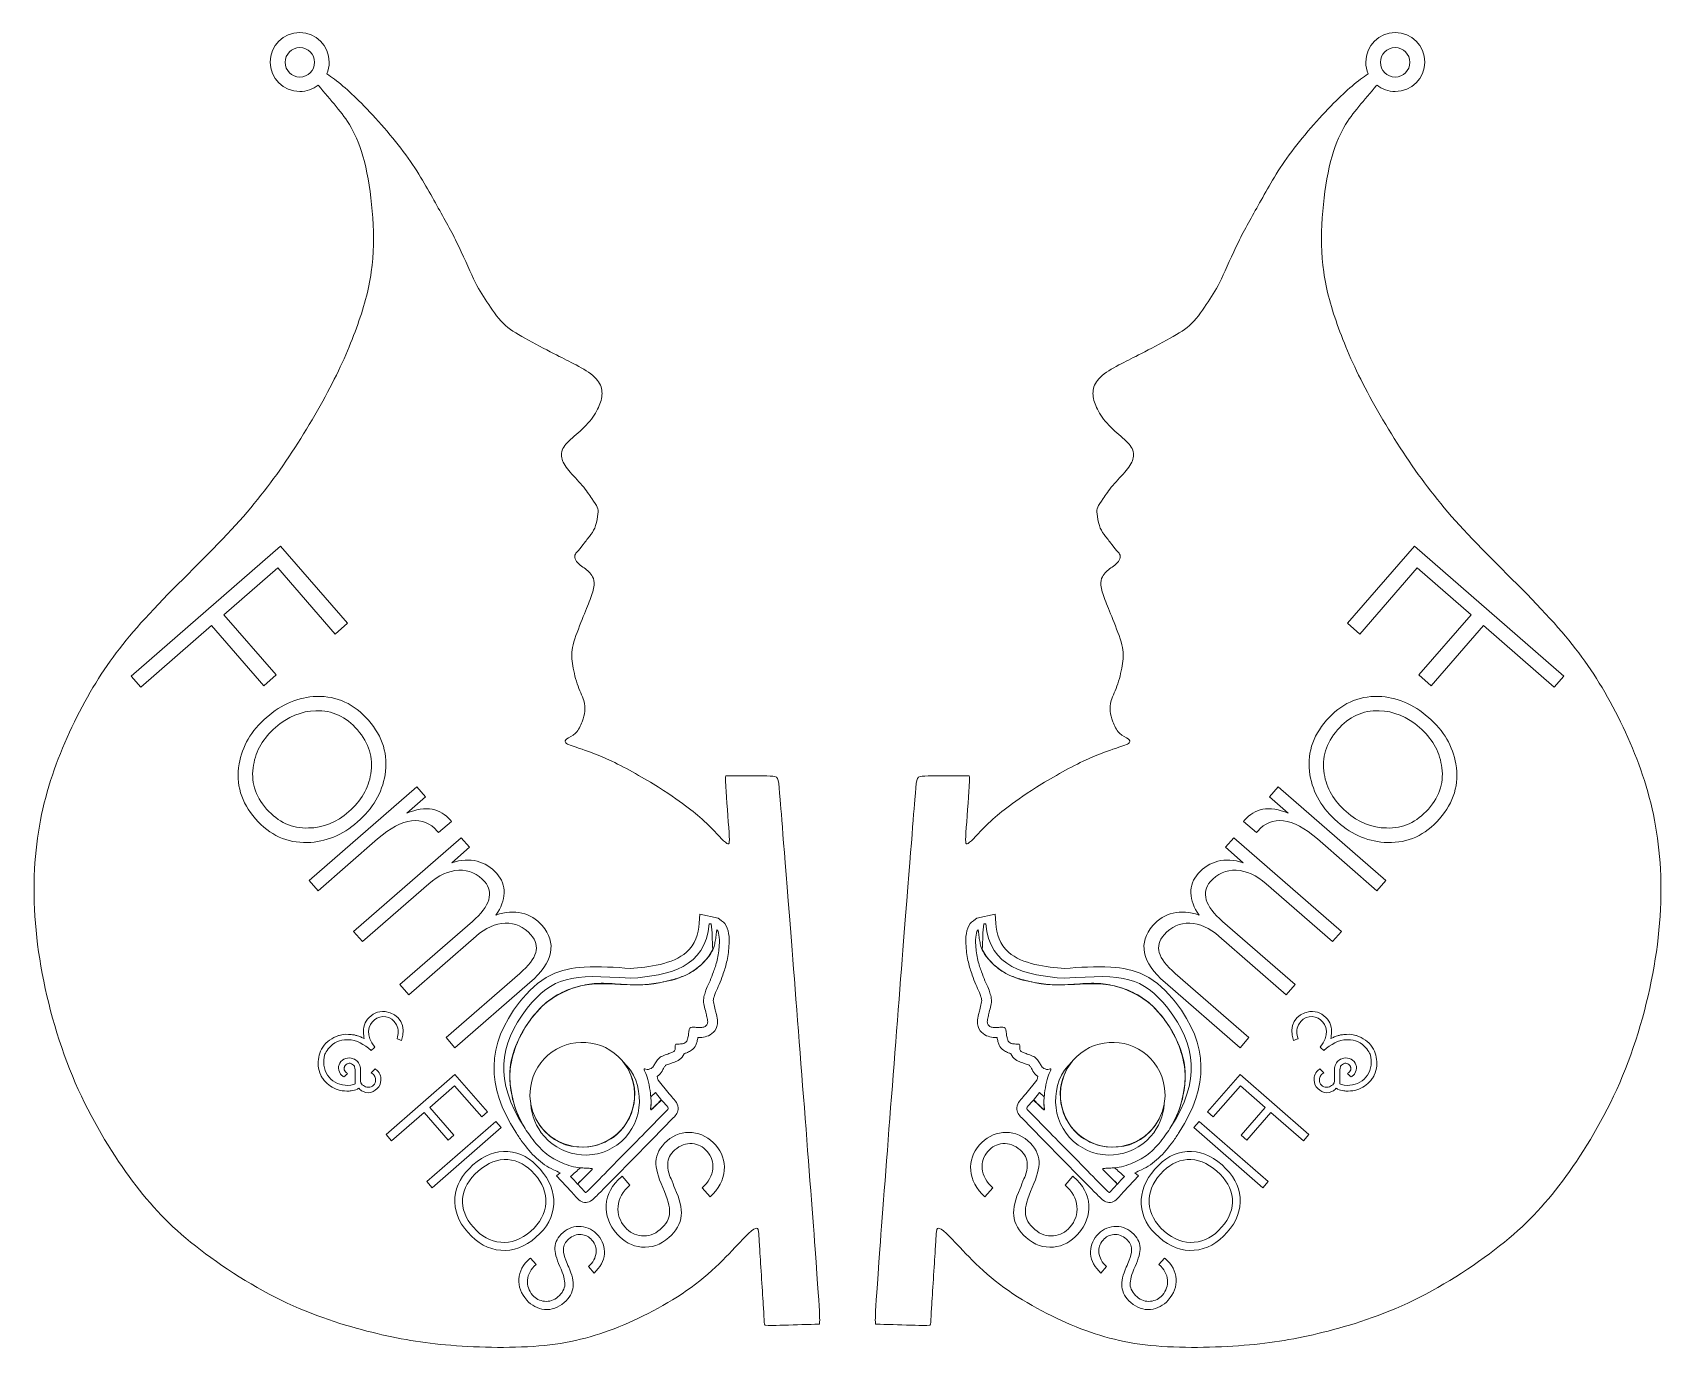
# Model space of a CAD drawing. Header units: millimetres. Extents: x -56 to 56, y -45 to 45.
import ezdxf

# ---------------------------------------------------------------- set-up
doc = ezdxf.new("R2010")
doc.units = ezdxf.units.MM
doc.header["$MEASUREMENT"] = 0
doc.layers.add('Camada 1', color=7, linetype='Continuous')

msp = doc.modelspace()

# ---------------------------------------------------------------- linework, layer by layer
at = {"layer": 'Camada 1', "color": 240, "lineweight": 9}
for centre in [(-37.4746, 42.9642), (37.4745, 42.9642)]:
    msp.add_ellipse(centre, major_axis=(0, 1.008), ratio=1, dxfattribs=at)
for points in [[(-6.7844, -37.214), (-7.3977, -37.8006), (-8.5709, -39.2228), (-10.1085, -40.4493), (-10.1085, -40.4493), (-11.6462, -41.6759), (-13.5483, -42.7069), (-15.317, -43.4535), (-15.317, -43.4535), (-17.0857, -44.2001), (-18.7211, -44.6623), (-20.7388, -44.8667), (-20.7388, -44.8667), (-22.7564, -45.0711), (-25.1562, -45.0178), (-27.1383, -44.8578), (-27.1383, -44.8578), (-29.1204, -44.6978), (-30.6847, -44.4312), (-32.5423, -43.969), (-32.5423, -43.969), (-34.4, -43.5068), (-36.5509, -42.8491), (-38.7552, -41.7737), (-38.7552, -41.7737), (-40.9594, -40.6982), (-43.217, -39.205), (-44.9502, -37.7917), (-44.9502, -37.7917), (-46.6834, -36.3786), (-47.8922, -35.0453), (-49.1632, -33.2943), (-49.1632, -33.2943), (-50.4342, -31.5433), (-51.7674, -29.3746), (-52.8429, -26.886), (-52.8429, -26.886), (-53.9184, -24.3973), (-54.7361, -21.5886), (-55.1983, -18.9133), (-55.1983, -18.9133), (-55.6605, -16.2379), (-55.7671, -13.6959), (-55.5716, -11.4028), (-55.5716, -11.4028), (-55.376, -9.1096), (-54.8783, -7.0653), (-54.1495, -5.0833), (-54.1495, -5.0833), (-53.4206, -3.1012), (-52.4607, -1.1813), (-51.4475, 0.4718), (-51.4475, 0.4718), (-50.4342, 2.125), (-49.3676, 3.5116), (-47.7766, 5.2181), (-47.7766, 5.2181), (-46.1856, 6.9247), (-44.0703, 8.9512), (-42.4615, 10.6577), (-42.4615, 10.6577), (-40.8527, 12.3642), (-39.7506, 13.7508), (-38.6485, 15.3507), (-38.6485, 15.3507), (-37.5464, 16.9505), (-36.4442, 18.7638), (-35.5821, 20.3814), (-35.5821, 20.3814), (-34.7199, 21.9991), (-34.0978, 23.4212), (-33.6089, 24.7632), (-33.6089, 24.7632), (-33.1201, 26.1054), (-32.7645, 27.3675), (-32.5867, 28.6118), (-32.5867, 28.6118), (-32.409, 29.8562), (-32.409, 31.0827), (-32.489, 32.3093), (-32.489, 32.3093), (-32.569, 33.5359), (-32.7289, 34.7625), (-32.9689, 35.7935), (-32.9689, 35.7935), (-33.2089, 36.8245), (-33.5289, 37.66), (-33.8488, 38.2822), (-33.8488, 38.2822), (-34.1689, 38.9044), (-34.4889, 39.3132), (-34.8532, 39.7665), (-34.8532, 39.7665), (-35.2177, 40.2198), (-35.6265, 40.7175), (-36.0531, 41.1975), (-36.0531, 41.1975), (-36.1138, 41.2658), (-36.1748, 41.3336), (-36.2358, 41.4009), (-36.2358, 41.4009), (-36.5791, 41.1298), (-37.0127, 40.968), (-37.4841, 40.968), (-37.4841, 40.968), (-38.5976, 40.968), (-39.5002, 41.8706), (-39.5002, 42.984), (-39.5002, 42.984), (-39.5002, 44.0975), (-38.5976, 45), (-37.4841, 45), (-37.4841, 45), (-36.3707, 45), (-35.4681, 44.0975), (-35.4681, 42.984), (-35.4681, 42.984), (-35.4681, 42.6981), (-35.5277, 42.426), (-35.6351, 42.1796), (-35.6351, 42.1796), (-34.9409, 41.7273), (-34.1678, 41.0711), (-33.2623, 40.1575), (-33.2623, 40.1575), (-32.2668, 39.1532), (-31.1114, 37.8378), (-30.2314, 36.629), (-30.2314, 36.629), (-29.3514, 35.4202), (-28.747, 34.3181), (-28.2049, 33.3492), (-28.2049, 33.3492), (-27.6627, 32.3805), (-27.1827, 31.5449), (-26.7472, 30.6561), (-26.7472, 30.6561), (-26.3117, 29.7673), (-25.9206, 28.8251), (-25.5917, 28.1496), (-25.5917, 28.1496), (-25.2629, 27.4741), (-24.9963, 27.0653), (-24.6763, 26.5765), (-24.6763, 26.5765), (-24.3563, 26.0876), (-23.983, 25.5188), (-23.5652, 25.101), (-23.5652, 25.101), (-23.1475, 24.6833), (-22.6853, 24.4166), (-22.072, 24.0789), (-22.072, 24.0789), (-21.4588, 23.7411), (-20.6944, 23.3323), (-20.1255, 23.0389), (-20.1255, 23.0389), (-19.5567, 22.7456), (-19.1834, 22.5679), (-18.7389, 22.3368), (-18.7389, 22.3368), (-18.2945, 22.1057), (-17.779, 21.8213), (-17.4324, 21.5279), (-17.4324, 21.5279), (-17.0857, 21.2347), (-16.9081, 20.9325), (-16.8369, 20.6303), (-16.8369, 20.6303), (-16.7658, 20.3281), (-16.8013, 20.0259), (-16.8991, 19.7058), (-16.8991, 19.7058), (-16.9969, 19.3859), (-17.1569, 19.0481), (-17.4236, 18.6837), (-17.4236, 18.6837), (-17.6901, 18.3194), (-18.0634, 17.9282), (-18.4279, 17.5994), (-18.4279, 17.5994), (-18.7923, 17.2705), (-19.1478, 17.0039), (-19.3523, 16.7283), (-19.3523, 16.7283), (-19.5567, 16.4528), (-19.61, 16.1684), (-19.5567, 15.8929), (-19.5567, 15.8929), (-19.5034, 15.6173), (-19.3433, 15.3507), (-19.0768, 15.0307), (-19.0768, 15.0307), (-18.8101, 14.7107), (-18.4367, 14.3374), (-18.1523, 13.9997), (-18.1523, 13.9997), (-17.8679, 13.6619), (-17.6724, 13.3597), (-17.5035, 13.1108), (-17.5035, 13.1108), (-17.3347, 12.862), (-17.1925, 12.6664), (-17.1213, 12.5153), (-17.1213, 12.5153), (-17.0502, 12.3642), (-17.0502, 12.2576), (-17.0769, 12.0443), (-17.0769, 12.0443), (-17.1035, 11.831), (-17.1569, 11.511), (-17.2369, 11.2621), (-17.2369, 11.2621), (-17.3168, 11.0132), (-17.4235, 10.8355), (-17.5568, 10.6488), (-17.5568, 10.6488), (-17.6901, 10.4622), (-17.8501, 10.2666), (-18.0012, 10.0711), (-18.0012, 10.0711), (-18.1523, 9.8756), (-18.2945, 9.68), (-18.4012, 9.5556), (-18.4012, 9.5556), (-18.5078, 9.4311), (-18.579, 9.3778), (-18.6234, 9.2978), (-18.6234, 9.2978), (-18.6678, 9.2178), (-18.6857, 9.1112), (-18.6412, 8.9867), (-18.6412, 8.9867), (-18.5967, 8.8623), (-18.4901, 8.7201), (-18.3745, 8.6135), (-18.3745, 8.6135), (-18.259, 8.5068), (-18.1345, 8.4357), (-18.019, 8.3557), (-18.019, 8.3557), (-17.9034, 8.2757), (-17.7969, 8.1868), (-17.6991, 8.089), (-17.6991, 8.089), (-17.6013, 7.9913), (-17.5124, 7.8846), (-17.4413, 7.7424), (-17.4413, 7.7424), (-17.3702, 7.6001), (-17.3168, 7.4225), (-17.3435, 7.1647), (-17.3435, 7.1647), (-17.3702, 6.9069), (-17.4768, 6.5692), (-17.619, 6.187), (-17.619, 6.187), (-17.7613, 5.8048), (-17.9391, 5.3782), (-18.1612, 4.8271), (-18.1612, 4.8271), (-18.3835, 4.276), (-18.6501, 3.6006), (-18.7746, 3.0939), (-18.7746, 3.0939), (-18.899, 2.5872), (-18.8811, 2.2495), (-18.819, 1.8229), (-18.819, 1.8229), (-18.7568, 1.3962), (-18.6501, 0.8807), (-18.499, 0.4274), (-18.499, 0.4274), (-18.3479, -0.0259), (-18.1523, -0.417), (-18.0546, -0.7192), (-18.0546, -0.7192), (-17.9568, -1.0213), (-17.9568, -1.2347), (-17.9835, -1.4569), (-17.9835, -1.4569), (-18.0102, -1.6791), (-18.0634, -1.9102), (-18.1612, -2.1768), (-18.1612, -2.1768), (-18.259, -2.4434), (-18.4012, -2.7457), (-18.6056, -2.9501), (-18.6056, -2.9501), (-18.81, -3.1545), (-19.0767, -3.2612), (-19.21, -3.35), (-19.21, -3.35), (-19.3433, -3.4389), (-19.3433, -3.51), (-19.3078, -3.5723), (-19.3078, -3.5723), (-19.2723, -3.6345), (-19.2012, -3.6878), (-19.0856, -3.7411), (-19.0856, -3.7411), (-18.97, -3.7944), (-18.8101, -3.8478), (-18.3479, -3.9989), (-18.3479, -3.9989), (-17.8857, -4.15), (-17.1213, -4.3988), (-16.117, -4.8788), (-16.117, -4.8788), (-15.1126, -5.3588), (-13.8682, -6.0698), (-12.935, -6.6564), (-12.935, -6.6564), (-12.0017, -7.243), (-11.3796, -7.7052), (-10.8996, -8.0697), (-10.8996, -8.0697), (-10.4196, -8.4341), (-10.0819, -8.7008), (-9.6375, -9.1363), (-9.6375, -9.1363), (-9.1931, -9.5718), (-8.642, -10.1762), (-8.3576, -10.4251), (-8.3576, -10.4251), (-8.0732, -10.6739), (-8.0554, -10.5673), (-8.1087, -9.7496), (-8.1087, -9.7496), (-8.1621, -8.9319), (-8.2865, -7.403), (-8.3309, -6.6387), (-8.3309, -6.6387), (-8.3754, -5.8743), (-8.3398, -5.8743), (-8.2865, -5.8743), (-8.2865, -5.8743), (-8.2332, -5.8743), (-8.1621, -5.8743), (-7.5665, -5.8743), (-7.5665, -5.8743), (-6.971, -5.8743), (-5.8512, -5.8743), (-5.2912, -5.8921), (-5.2912, -5.8921), (-4.7312, -5.9098), (-4.7312, -5.9454), (-4.6424, -7.0564), (-4.6424, -7.0564), (-4.5535, -8.1675), (-4.3757, -10.354), (-3.8868, -16.5934), (-3.8868, -16.5934), (-3.398, -22.833), (-2.5981, -33.1254), (-2.2159, -38.2717), (-2.2159, -38.2717), (-1.8337, -43.418), (-1.8692, -43.418), (-1.9758, -43.418), (-1.9758, -43.418), (-2.0826, -43.418), (-2.2603, -43.418), (-2.8824, -43.4357), (-2.8824, -43.4357), (-3.5047, -43.4535), (-4.5712, -43.4891), (-5.1134, -43.498), (-5.1134, -43.498), (-5.6556, -43.5068), (-5.6734, -43.4891), (-5.6822, -43.4357), (-5.6822, -43.4357), (-5.6912, -43.3824), (-5.6912, -43.2935), (-5.7533, -42.2892), (-5.7533, -42.2892), (-5.8156, -41.2848), (-5.94, -39.365), (-6.0022, -38.3517), (-6.0022, -38.3517), (-6.0645, -37.3385), (-6.0645, -37.2318), (-6.0911, -37.054), (-6.0911, -37.054), (-6.1178, -36.8763), (-6.1711, -36.6274), (-6.7844, -37.214)], [(6.7843, -37.214), (7.3976, -37.8006), (8.5708, -39.2228), (10.1085, -40.4493), (10.1085, -40.4493), (11.6461, -41.6759), (13.5482, -42.7069), (15.3169, -43.4535), (15.3169, -43.4535), (17.0857, -44.2001), (18.7211, -44.6623), (20.7387, -44.8667), (20.7387, -44.8667), (22.7563, -45.0711), (25.1562, -45.0178), (27.1382, -44.8578), (27.1382, -44.8578), (29.1203, -44.6978), (30.6846, -44.4312), (32.5423, -43.969), (32.5423, -43.969), (34.3999, -43.5068), (36.5508, -42.8491), (38.7551, -41.7737), (38.7551, -41.7737), (40.9594, -40.6982), (43.217, -39.205), (44.9502, -37.7917), (44.9502, -37.7917), (46.6833, -36.3786), (47.8921, -35.0453), (49.1631, -33.2943), (49.1631, -33.2943), (50.4341, -31.5433), (51.7673, -29.3746), (52.8428, -26.886), (52.8428, -26.886), (53.9183, -24.3973), (54.736, -21.5886), (55.1982, -18.9133), (55.1982, -18.9133), (55.6604, -16.2379), (55.767, -13.6959), (55.5715, -11.4028), (55.5715, -11.4028), (55.376, -9.1096), (54.8782, -7.0653), (54.1494, -5.0833), (54.1494, -5.0833), (53.4205, -3.1012), (52.4606, -1.1813), (51.4474, 0.4718), (51.4474, 0.4718), (50.4341, 2.125), (49.3675, 3.5116), (47.7766, 5.2181), (47.7766, 5.2181), (46.1856, 6.9247), (44.0702, 8.9512), (42.4614, 10.6577), (42.4614, 10.6577), (40.8526, 12.3642), (39.7506, 13.7508), (38.6484, 15.3507), (38.6484, 15.3507), (37.5463, 16.9505), (36.4441, 18.7638), (35.582, 20.3814), (35.582, 20.3814), (34.7198, 21.9991), (34.0977, 23.4212), (33.6088, 24.7632), (33.6088, 24.7632), (33.12, 26.1054), (32.7644, 27.3675), (32.5867, 28.6118), (32.5867, 28.6118), (32.4089, 29.8562), (32.4089, 31.0827), (32.4889, 32.3093), (32.4889, 32.3093), (32.5689, 33.5359), (32.7289, 34.7625), (32.9689, 35.7935), (32.9689, 35.7935), (33.2088, 36.8245), (33.5288, 37.66), (33.8488, 38.2822), (33.8488, 38.2822), (34.1688, 38.9044), (34.4888, 39.3132), (34.8532, 39.7665), (34.8532, 39.7665), (35.2176, 40.2198), (35.6264, 40.7175), (36.053, 41.1975), (36.053, 41.1975), (36.1137, 41.2658), (36.1747, 41.3336), (36.2358, 41.4009), (36.2358, 41.4009), (36.5791, 41.1298), (37.0127, 40.968), (37.4841, 40.968), (37.4841, 40.968), (38.5975, 40.968), (39.5001, 41.8706), (39.5001, 42.984), (39.5001, 42.984), (39.5001, 44.0975), (38.5975, 45), (37.4841, 45), (37.4841, 45), (36.3706, 45), (35.468, 44.0975), (35.468, 42.984), (35.468, 42.984), (35.468, 42.6981), (35.5277, 42.426), (35.635, 42.1796), (35.635, 42.1796), (34.9408, 41.7273), (34.1677, 41.0711), (33.2622, 40.1575), (33.2622, 40.1575), (32.2667, 39.1532), (31.1113, 37.8378), (30.2314, 36.629), (30.2314, 36.629), (29.3514, 35.4202), (28.747, 34.3181), (28.2048, 33.3492), (28.2048, 33.3492), (27.6626, 32.3805), (27.1827, 31.5449), (26.7471, 30.6561), (26.7471, 30.6561), (26.3116, 29.7673), (25.9206, 28.8251), (25.5917, 28.1496), (25.5917, 28.1496), (25.2628, 27.4741), (24.9962, 27.0653), (24.6762, 26.5765), (24.6762, 26.5765), (24.3562, 26.0876), (23.983, 25.5188), (23.5652, 25.101), (23.5652, 25.101), (23.1475, 24.6833), (22.6852, 24.4166), (22.072, 24.0789), (22.072, 24.0789), (21.4587, 23.7411), (20.6943, 23.3323), (20.1254, 23.0389), (20.1254, 23.0389), (19.5566, 22.7456), (19.1833, 22.5679), (18.7389, 22.3368), (18.7389, 22.3368), (18.2945, 22.1057), (17.779, 21.8213), (17.4324, 21.5279), (17.4324, 21.5279), (17.0857, 21.2347), (16.908, 20.9325), (16.8368, 20.6303), (16.8368, 20.6303), (16.7657, 20.3281), (16.8013, 20.0259), (16.8991, 19.7058), (16.8991, 19.7058), (16.9968, 19.3859), (17.1568, 19.0481), (17.4235, 18.6837), (17.4235, 18.6837), (17.6901, 18.3194), (18.0634, 17.9282), (18.4278, 17.5994), (18.4278, 17.5994), (18.7922, 17.2705), (19.1477, 17.0039), (19.3522, 16.7283), (19.3522, 16.7283), (19.5566, 16.4528), (19.6099, 16.1684), (19.5566, 15.8929), (19.5566, 15.8929), (19.5033, 15.6173), (19.3433, 15.3507), (19.0767, 15.0307), (19.0767, 15.0307), (18.81, 14.7107), (18.4367, 14.3374), (18.1523, 13.9997), (18.1523, 13.9997), (17.8678, 13.6619), (17.6723, 13.3597), (17.5035, 13.1108), (17.5035, 13.1108), (17.3346, 12.862), (17.1924, 12.6664), (17.1212, 12.5153), (17.1212, 12.5153), (17.0501, 12.3642), (17.0501, 12.2576), (17.0768, 12.0443), (17.0768, 12.0443), (17.1035, 11.831), (17.1568, 11.511), (17.2368, 11.2621), (17.2368, 11.2621), (17.3168, 11.0132), (17.4234, 10.8355), (17.5567, 10.6488), (17.5567, 10.6488), (17.6901, 10.4622), (17.8501, 10.2666), (18.0011, 10.0711), (18.0011, 10.0711), (18.1523, 9.8756), (18.2945, 9.68), (18.4011, 9.5556), (18.4011, 9.5556), (18.5078, 9.4311), (18.5789, 9.3778), (18.6234, 9.2978), (18.6234, 9.2978), (18.6678, 9.2178), (18.6856, 9.1112), (18.6412, 8.9867), (18.6412, 8.9867), (18.5967, 8.8623), (18.49, 8.7201), (18.3744, 8.6135), (18.3744, 8.6135), (18.2589, 8.5068), (18.1345, 8.4357), (18.019, 8.3557), (18.019, 8.3557), (17.9034, 8.2757), (17.7968, 8.1868), (17.699, 8.089), (17.699, 8.089), (17.6012, 7.9913), (17.5123, 7.8846), (17.4412, 7.7424), (17.4412, 7.7424), (17.3701, 7.6001), (17.3168, 7.4225), (17.3435, 7.1647), (17.3435, 7.1647), (17.3701, 6.9069), (17.4768, 6.5692), (17.619, 6.187), (17.619, 6.187), (17.7612, 5.8048), (17.939, 5.3782), (18.1612, 4.8271), (18.1612, 4.8271), (18.3834, 4.276), (18.65, 3.6006), (18.7745, 3.0939), (18.7745, 3.0939), (18.8989, 2.5872), (18.8811, 2.2495), (18.8189, 1.8229), (18.8189, 1.8229), (18.7567, 1.3962), (18.65, 0.8807), (18.4989, 0.4274), (18.4989, 0.4274), (18.3478, -0.0259), (18.1523, -0.417), (18.0545, -0.7192), (18.0545, -0.7192), (17.9567, -1.0213), (17.9567, -1.2347), (17.9834, -1.4569), (17.9834, -1.4569), (18.0101, -1.6791), (18.0634, -1.9102), (18.1612, -2.1768), (18.1612, -2.1768), (18.2589, -2.4434), (18.4011, -2.7457), (18.6056, -2.9501), (18.6056, -2.9501), (18.81, -3.1545), (19.0766, -3.2612), (19.21, -3.35), (19.21, -3.35), (19.3433, -3.4389), (19.3433, -3.51), (19.3077, -3.5723), (19.3077, -3.5723), (19.2722, -3.6345), (19.2011, -3.6878), (19.0856, -3.7411), (19.0856, -3.7411), (18.97, -3.7944), (18.81, -3.8478), (18.3478, -3.9989), (18.3478, -3.9989), (17.8856, -4.15), (17.1212, -4.3988), (16.1169, -4.8788), (16.1169, -4.8788), (15.1125, -5.3588), (13.8682, -6.0698), (12.9349, -6.6564), (12.9349, -6.6564), (12.0017, -7.243), (11.3795, -7.7052), (10.8995, -8.0697), (10.8995, -8.0697), (10.4196, -8.4341), (10.0818, -8.7008), (9.6374, -9.1363), (9.6374, -9.1363), (9.193, -9.5718), (8.642, -10.1762), (8.3576, -10.4251), (8.3576, -10.4251), (8.0731, -10.6739), (8.0554, -10.5673), (8.1087, -9.7496), (8.1087, -9.7496), (8.162, -8.9319), (8.2864, -7.403), (8.3308, -6.6387), (8.3308, -6.6387), (8.3753, -5.8743), (8.3398, -5.8743), (8.2864, -5.8743), (8.2864, -5.8743), (8.2331, -5.8743), (8.162, -5.8743), (7.5665, -5.8743), (7.5665, -5.8743), (6.9709, -5.8743), (5.8511, -5.8743), (5.2911, -5.8921), (5.2911, -5.8921), (4.7311, -5.9098), (4.7311, -5.9454), (4.6423, -7.0564), (4.6423, -7.0564), (4.5534, -8.1675), (4.3756, -10.354), (3.8868, -16.5934), (3.8868, -16.5934), (3.3979, -22.833), (2.598, -33.1254), (2.2158, -38.2717), (2.2158, -38.2717), (1.8336, -43.418), (1.8691, -43.418), (1.9758, -43.418), (1.9758, -43.418), (2.0825, -43.418), (2.2602, -43.418), (2.8824, -43.4357), (2.8824, -43.4357), (3.5046, -43.4535), (4.5711, -43.4891), (5.1133, -43.498), (5.1133, -43.498), (5.6556, -43.5068), (5.6733, -43.4891), (5.6822, -43.4357), (5.6822, -43.4357), (5.6911, -43.3824), (5.6911, -43.2935), (5.7533, -42.2892), (5.7533, -42.2892), (5.8155, -41.2848), (5.9399, -39.365), (6.0022, -38.3517), (6.0022, -38.3517), (6.0644, -37.3385), (6.0644, -37.2318), (6.091, -37.054), (6.091, -37.054), (6.1177, -36.8763), (6.171, -36.6274), (6.7843, -37.214)]]:
    msp.add_open_spline(points, degree=3, knots=[0, 0, 0, 0, 0.01020408, 0.01020408, 0.01020408, 0.01020408, 0.02040816, 0.02040816, 0.02040816, 0.02040816, 0.03061224, 0.03061224, 0.03061224, 0.03061224, 0.04081633, 0.04081633, 0.04081633, 0.04081633, 0.05102041, 0.05102041, 0.05102041, 0.05102041, 0.06122449, 0.06122449, 0.06122449, 0.06122449, 0.07142857, 0.07142857, 0.07142857, 0.07142857, 0.08163265, 0.08163265, 0.08163265, 0.08163265, 0.09183673, 0.09183673, 0.09183673, 0.09183673, 0.10204082, 0.10204082, 0.10204082, 0.10204082, 0.1122449, 0.1122449, 0.1122449, 0.1122449, 0.12244898, 0.12244898, 0.12244898, 0.12244898, 0.13265306, 0.13265306, 0.13265306, 0.13265306, 0.14285714, 0.14285714, 0.14285714, 0.14285714, 0.15306122, 0.15306122, 0.15306122, 0.15306122, 0.16326531, 0.16326531, 0.16326531, 0.16326531, 0.17346939, 0.17346939, 0.17346939, 0.17346939, 0.18367347, 0.18367347, 0.18367347, 0.18367347, 0.19387755, 0.19387755, 0.19387755, 0.19387755, 0.20408163, 0.20408163, 0.20408163, 0.20408163, 0.21428571, 0.21428571, 0.21428571, 0.21428571, 0.2244898, 0.2244898, 0.2244898, 0.2244898, 0.23469388, 0.23469388, 0.23469388, 0.23469388, 0.24489796, 0.24489796, 0.24489796, 0.24489796, 0.25510204, 0.25510204, 0.25510204, 0.25510204, 0.26530612, 0.26530612, 0.26530612, 0.26530612, 0.2755102, 0.2755102, 0.2755102, 0.2755102, 0.28571429, 0.28571429, 0.28571429, 0.28571429, 0.29591837, 0.29591837, 0.29591837, 0.29591837, 0.30612245, 0.30612245, 0.30612245, 0.30612245, 0.31632653, 0.31632653, 0.31632653, 0.31632653, 0.32653061, 0.32653061, 0.32653061, 0.32653061, 0.33673469, 0.33673469, 0.33673469, 0.33673469, 0.34693878, 0.34693878, 0.34693878, 0.34693878, 0.35714286, 0.35714286, 0.35714286, 0.35714286, 0.36734694, 0.36734694, 0.36734694, 0.36734694, 0.37755102, 0.37755102, 0.37755102, 0.37755102, 0.3877551, 0.3877551, 0.3877551, 0.3877551, 0.39795918, 0.39795918, 0.39795918, 0.39795918, 0.40816327, 0.40816327, 0.40816327, 0.40816327, 0.41836735, 0.41836735, 0.41836735, 0.41836735, 0.42857143, 0.42857143, 0.42857143, 0.42857143, 0.43877551, 0.43877551, 0.43877551, 0.43877551, 0.44897959, 0.44897959, 0.44897959, 0.44897959, 0.45918367, 0.45918367, 0.45918367, 0.45918367, 0.46938776, 0.46938776, 0.46938776, 0.46938776, 0.47959184, 0.47959184, 0.47959184, 0.47959184, 0.48979592, 0.48979592, 0.48979592, 0.48979592, 0.5, 0.5, 0.5, 0.5, 0.51020408, 0.51020408, 0.51020408, 0.51020408, 0.52040816, 0.52040816, 0.52040816, 0.52040816, 0.53061224, 0.53061224, 0.53061224, 0.53061224, 0.54081633, 0.54081633, 0.54081633, 0.54081633, 0.55102041, 0.55102041, 0.55102041, 0.55102041, 0.56122449, 0.56122449, 0.56122449, 0.56122449, 0.57142857, 0.57142857, 0.57142857, 0.57142857, 0.58163265, 0.58163265, 0.58163265, 0.58163265, 0.59183673, 0.59183673, 0.59183673, 0.59183673, 0.60204082, 0.60204082, 0.60204082, 0.60204082, 0.6122449, 0.6122449, 0.6122449, 0.6122449, 0.62244898, 0.62244898, 0.62244898, 0.62244898, 0.63265306, 0.63265306, 0.63265306, 0.63265306, 0.64285714, 0.64285714, 0.64285714, 0.64285714, 0.65306122, 0.65306122, 0.65306122, 0.65306122, 0.66326531, 0.66326531, 0.66326531, 0.66326531, 0.67346939, 0.67346939, 0.67346939, 0.67346939, 0.68367347, 0.68367347, 0.68367347, 0.68367347, 0.69387755, 0.69387755, 0.69387755, 0.69387755, 0.70408163, 0.70408163, 0.70408163, 0.70408163, 0.71428571, 0.71428571, 0.71428571, 0.71428571, 0.7244898, 0.7244898, 0.7244898, 0.7244898, 0.73469388, 0.73469388, 0.73469388, 0.73469388, 0.74489796, 0.74489796, 0.74489796, 0.74489796, 0.75510204, 0.75510204, 0.75510204, 0.75510204, 0.76530612, 0.76530612, 0.76530612, 0.76530612, 0.7755102, 0.7755102, 0.7755102, 0.7755102, 0.78571429, 0.78571429, 0.78571429, 0.78571429, 0.79591837, 0.79591837, 0.79591837, 0.79591837, 0.80612245, 0.80612245, 0.80612245, 0.80612245, 0.81632653, 0.81632653, 0.81632653, 0.81632653, 0.82653061, 0.82653061, 0.82653061, 0.82653061, 0.83673469, 0.83673469, 0.83673469, 0.83673469, 0.84693878, 0.84693878, 0.84693878, 0.84693878, 0.85714286, 0.85714286, 0.85714286, 0.85714286, 0.86734694, 0.86734694, 0.86734694, 0.86734694, 0.87755102, 0.87755102, 0.87755102, 0.87755102, 0.8877551, 0.8877551, 0.8877551, 0.8877551, 0.89795918, 0.89795918, 0.89795918, 0.89795918, 0.90816327, 0.90816327, 0.90816327, 0.90816327, 0.91836735, 0.91836735, 0.91836735, 0.91836735, 0.92857143, 0.92857143, 0.92857143, 0.92857143, 0.93877551, 0.93877551, 0.93877551, 0.93877551, 0.94897959, 0.94897959, 0.94897959, 0.94897959, 0.95918367, 0.95918367, 0.95918367, 0.95918367, 0.96938776, 0.96938776, 0.96938776, 0.96938776, 0.97959184, 0.97959184, 0.97959184, 0.97959184, 1, 1, 1, 1], dxfattribs=at)
at = {"layer": 'Camada 1', "color": 250, "lineweight": 9}
for points, knots in [([(-49.019, 0.9503), (-49.019, 0.9503), (-48.3625, 0.1964), (-48.3625, 0.1964), (-48.3625, 0.1964), (-48.3625, 0.1964), (-43.5301, 4.4037), (-43.5301, 4.4037), (-43.5301, 4.4037), (-43.5301, 4.4037), (-39.9499, 0.2916), (-39.9499, 0.2916), (-39.9499, 0.2916), (-39.9499, 0.2916), (-39.0996, 1.0319), (-39.0996, 1.0319), (-39.0996, 1.0319), (-39.0996, 1.0319), (-42.6798, 5.144), (-42.6798, 5.144), (-42.6798, 5.144), (-42.6798, 5.144), (-38.9953, 8.3519), (-38.9953, 8.3519), (-38.9953, 8.3519), (-38.9953, 8.3519), (-35.0599, 3.8318), (-35.0599, 3.8318), (-35.0599, 3.8318), (-35.0599, 3.8318), (-34.2096, 4.5721), (-34.2096, 4.5721), (-34.2096, 4.5721), (-34.2096, 4.5721), (-38.8015, 9.8461), (-38.8015, 9.8461), (-38.8015, 9.8461), (-38.8015, 9.8461), (-49.019, 0.9503), (-49.019, 0.9503)], [0, 0, 0, 0, 0.09090909, 0.09090909, 0.09090909, 0.09090909, 0.18181818, 0.18181818, 0.18181818, 0.18181818, 0.27272727, 0.27272727, 0.27272727, 0.27272727, 0.36363636, 0.36363636, 0.36363636, 0.36363636, 0.45454545, 0.45454545, 0.45454545, 0.45454545, 0.54545455, 0.54545455, 0.54545455, 0.54545455, 0.63636364, 0.63636364, 0.63636364, 0.63636364, 0.72727273, 0.72727273, 0.72727273, 0.72727273, 0.81818182, 0.81818182, 0.81818182, 0.81818182, 1, 1, 1, 1]), ([(49.0188, 0.9504), (49.0188, 0.9504), (48.3623, 0.1964), (48.3623, 0.1964), (48.3623, 0.1964), (48.3623, 0.1964), (43.53, 4.4037), (43.53, 4.4037), (43.53, 4.4037), (43.53, 4.4037), (39.9498, 0.2916), (39.9498, 0.2916), (39.9498, 0.2916), (39.9498, 0.2916), (39.0995, 1.0319), (39.0995, 1.0319), (39.0995, 1.0319), (39.0995, 1.0319), (42.6797, 5.144), (42.6797, 5.144), (42.6797, 5.144), (42.6797, 5.144), (38.9952, 8.3519), (38.9952, 8.3519), (38.9952, 8.3519), (38.9952, 8.3519), (35.0599, 3.8319), (35.0599, 3.8319), (35.0599, 3.8319), (35.0599, 3.8319), (34.2096, 4.5721), (34.2096, 4.5721), (34.2096, 4.5721), (34.2096, 4.5721), (38.8014, 9.8461), (38.8014, 9.8461), (38.8014, 9.8461), (38.8014, 9.8461), (49.0188, 0.9504), (49.0188, 0.9504)], [0, 0, 0, 0, 0.09090909, 0.09090909, 0.09090909, 0.09090909, 0.18181818, 0.18181818, 0.18181818, 0.18181818, 0.27272727, 0.27272727, 0.27272727, 0.27272727, 0.36363636, 0.36363636, 0.36363636, 0.36363636, 0.45454545, 0.45454545, 0.45454545, 0.45454545, 0.54545455, 0.54545455, 0.54545455, 0.54545455, 0.63636364, 0.63636364, 0.63636364, 0.63636364, 0.72727273, 0.72727273, 0.72727273, 0.72727273, 0.81818182, 0.81818182, 0.81818182, 0.81818182, 1, 1, 1, 1]), ([(-32.78, -2.0774), (-33.7613, -0.9504), (-34.9413, -0.4058), (-36.3243, -0.4388), (-36.3243, -0.4388), (-37.5666, -0.4856), (-38.7122, -0.9678), (-39.7632, -1.8828), (-39.7632, -1.8828), (-40.8048, -2.7897), (-41.4329, -3.8518), (-41.6386, -5.0655), (-41.6386, -5.0655), (-41.871, -6.4392), (-41.4988, -7.687), (-40.5175, -8.8141), (-40.5175, -8.8141), (-39.5362, -9.9412), (-38.3514, -10.4816), (-36.9588, -10.4405), (-36.9588, -10.4405), (-35.7197, -10.4138), (-34.5769, -9.9429), (-33.5353, -9.036), (-33.5353, -9.036), (-32.4843, -8.121), (-31.8534, -7.0476), (-31.6447, -5.8137), (-31.6447, -5.8137), (-31.4218, -4.4483), (-31.7987, -3.2045), (-32.78, -2.0774)], [0, 0, 0, 0, 0.11111111, 0.11111111, 0.11111111, 0.11111111, 0.22222222, 0.22222222, 0.22222222, 0.22222222, 0.33333333, 0.33333333, 0.33333333, 0.33333333, 0.44444444, 0.44444444, 0.44444444, 0.44444444, 0.55555556, 0.55555556, 0.55555556, 0.55555556, 0.66666667, 0.66666667, 0.66666667, 0.66666667, 0.77777778, 0.77777778, 0.77777778, 0.77777778, 1, 1, 1, 1]), ([(32.78, -2.0774), (33.7612, -0.9504), (34.9412, -0.4058), (36.3243, -0.4388), (36.3243, -0.4388), (37.5666, -0.4856), (38.7121, -0.9678), (39.7631, -1.8829), (39.7631, -1.8829), (40.8047, -2.7897), (41.4329, -3.8518), (41.6385, -5.0655), (41.6385, -5.0655), (41.8709, -6.4392), (41.4987, -7.687), (40.5174, -8.8141), (40.5174, -8.8141), (39.5361, -9.9412), (38.3514, -10.4816), (36.9588, -10.4405), (36.9588, -10.4405), (35.7196, -10.4139), (34.5768, -9.9429), (33.5353, -9.036), (33.5353, -9.036), (32.4842, -8.121), (31.8533, -7.0477), (31.6447, -5.8137), (31.6447, -5.8137), (31.4217, -4.4483), (31.7987, -3.2045), (32.78, -2.0774)], [0, 0, 0, 0, 0.11111111, 0.11111111, 0.11111111, 0.11111111, 0.22222222, 0.22222222, 0.22222222, 0.22222222, 0.33333333, 0.33333333, 0.33333333, 0.33333333, 0.44444444, 0.44444444, 0.44444444, 0.44444444, 0.55555556, 0.55555556, 0.55555556, 0.55555556, 0.66666667, 0.66666667, 0.66666667, 0.66666667, 0.77777778, 0.77777778, 0.77777778, 0.77777778, 1, 1, 1, 1]), ([(-33.5317, -2.7308), (-32.7429, -3.6367), (-32.4416, -4.6361), (-32.623, -5.7297), (-32.623, -5.7297), (-32.7859, -6.7302), (-33.2878, -7.5987), (-34.1262, -8.3288), (-34.1262, -8.3288), (-34.9646, -9.0588), (-35.8893, -9.4321), (-36.8932, -9.4475), (-36.8932, -9.4475), (-38.0109, -9.485), (-38.964, -9.0532), (-39.7528, -8.1472), (-39.7528, -8.1472), (-40.5488, -7.233), (-40.8476, -6.2267), (-40.6472, -5.1358), (-40.6472, -5.1358), (-40.4843, -4.1544), (-39.9825, -3.2954), (-39.1441, -2.5654), (-39.1441, -2.5654), (-38.2961, -1.8271), (-37.3738, -1.4463), (-36.377, -1.4179), (-36.377, -1.4179), (-35.2689, -1.3888), (-34.3181, -1.8275), (-33.5317, -2.7308)], [0, 0, 0, 0, 0.11111111, 0.11111111, 0.11111111, 0.11111111, 0.22222222, 0.22222222, 0.22222222, 0.22222222, 0.33333333, 0.33333333, 0.33333333, 0.33333333, 0.44444444, 0.44444444, 0.44444444, 0.44444444, 0.55555556, 0.55555556, 0.55555556, 0.55555556, 0.66666667, 0.66666667, 0.66666667, 0.66666667, 0.77777778, 0.77777778, 0.77777778, 0.77777778, 1, 1, 1, 1]), ([(33.5316, -2.7307), (32.7428, -3.6367), (32.4415, -4.6361), (32.623, -5.7296), (32.623, -5.7296), (32.7858, -6.7302), (33.2877, -7.5988), (34.1261, -8.3288), (34.1261, -8.3288), (34.9645, -9.0588), (35.8893, -9.4322), (36.8932, -9.4475), (36.8932, -9.4475), (38.0108, -9.485), (38.9639, -9.0531), (39.7527, -8.1472), (39.7527, -8.1472), (40.5486, -7.233), (40.8476, -6.2267), (40.6471, -5.1359), (40.6471, -5.1359), (40.4843, -4.1545), (39.9825, -3.2954), (39.144, -2.5654), (39.144, -2.5654), (38.2961, -1.8272), (37.3737, -1.4463), (36.3769, -1.418), (36.3769, -1.418), (35.2688, -1.3888), (34.318, -1.8275), (33.5316, -2.7307)], [0, 0, 0, 0, 0.11111111, 0.11111111, 0.11111111, 0.11111111, 0.22222222, 0.22222222, 0.22222222, 0.22222222, 0.33333333, 0.33333333, 0.33333333, 0.33333333, 0.44444444, 0.44444444, 0.44444444, 0.44444444, 0.55555556, 0.55555556, 0.55555556, 0.55555556, 0.66666667, 0.66666667, 0.66666667, 0.66666667, 0.77777778, 0.77777778, 0.77777778, 0.77777778, 1, 1, 1, 1]), ([(-36.8367, -13.0416), (-36.8367, -13.0416), (-36.2308, -13.7377), (-36.2308, -13.7377), (-36.2308, -13.7377), (-36.2308, -13.7377), (-32.1542, -10.1884), (-32.1542, -10.1884), (-32.1542, -10.1884), (-31.3063, -9.4502), (-30.5302, -9.0395), (-29.826, -8.9567), (-29.826, -8.9567), (-29.1363, -8.8761), (-28.5503, -9.1103), (-28.0706, -9.6613), (-28.0706, -9.6613), (-28.0706, -9.6613), (-27.983, -9.7618), (-27.983, -9.7618), (-27.983, -9.7618), (-27.983, -9.7618), (-27.1045, -8.9968), (-27.1045, -8.9968), (-27.1045, -8.9968), (-27.1045, -8.9968), (-27.1736, -8.9175), (-27.1736, -8.9175), (-27.1736, -8.9175), (-27.5219, -8.5174), (-27.9342, -8.268), (-28.4161, -8.1675), (-28.4161, -8.1675), (-28.9358, -8.0762), (-29.5159, -8.1634), (-30.1591, -8.4309), (-30.1591, -8.4309), (-30.1591, -8.4309), (-28.8719, -7.3102), (-28.8719, -7.3102), (-28.8719, -7.3102), (-28.8719, -7.3102), (-29.4678, -6.6258), (-29.4678, -6.6258), (-29.4678, -6.6258), (-29.4678, -6.6258), (-36.8367, -13.0416), (-36.8367, -13.0416)], [0, 0, 0, 0, 0.07692308, 0.07692308, 0.07692308, 0.07692308, 0.15384615, 0.15384615, 0.15384615, 0.15384615, 0.23076923, 0.23076923, 0.23076923, 0.23076923, 0.30769231, 0.30769231, 0.30769231, 0.30769231, 0.38461538, 0.38461538, 0.38461538, 0.38461538, 0.46153846, 0.46153846, 0.46153846, 0.46153846, 0.53846154, 0.53846154, 0.53846154, 0.53846154, 0.61538462, 0.61538462, 0.61538462, 0.61538462, 0.69230769, 0.69230769, 0.69230769, 0.69230769, 0.76923077, 0.76923077, 0.76923077, 0.76923077, 0.84615385, 0.84615385, 0.84615385, 0.84615385, 1, 1, 1, 1]), ([(36.8367, -13.0416), (36.8367, -13.0416), (36.2307, -13.7376), (36.2307, -13.7376), (36.2307, -13.7376), (36.2307, -13.7376), (32.1541, -10.1884), (32.1541, -10.1884), (32.1541, -10.1884), (31.3062, -9.4501), (30.5301, -9.0395), (29.8259, -8.9566), (29.8259, -8.9566), (29.1361, -8.8761), (28.5503, -9.1103), (28.0705, -9.6613), (28.0705, -9.6613), (28.0705, -9.6613), (27.983, -9.7618), (27.983, -9.7618), (27.983, -9.7618), (27.983, -9.7618), (27.1044, -8.9968), (27.1044, -8.9968), (27.1044, -8.9968), (27.1044, -8.9968), (27.1734, -8.9176), (27.1734, -8.9176), (27.1734, -8.9176), (27.5218, -8.5174), (27.9341, -8.268), (28.4161, -8.1675), (28.4161, -8.1675), (28.9357, -8.0762), (29.5159, -8.1633), (30.1591, -8.4309), (30.1591, -8.4309), (30.1591, -8.4309), (28.8718, -7.3102), (28.8718, -7.3102), (28.8718, -7.3102), (28.8718, -7.3102), (29.4677, -6.6258), (29.4677, -6.6258), (29.4677, -6.6258), (29.4677, -6.6258), (36.8367, -13.0416), (36.8367, -13.0416)], [0, 0, 0, 0, 0.07692308, 0.07692308, 0.07692308, 0.07692308, 0.15384615, 0.15384615, 0.15384615, 0.15384615, 0.23076923, 0.23076923, 0.23076923, 0.23076923, 0.30769231, 0.30769231, 0.30769231, 0.30769231, 0.38461538, 0.38461538, 0.38461538, 0.38461538, 0.46153846, 0.46153846, 0.46153846, 0.46153846, 0.53846154, 0.53846154, 0.53846154, 0.53846154, 0.61538462, 0.61538462, 0.61538462, 0.61538462, 0.69230769, 0.69230769, 0.69230769, 0.69230769, 0.76923077, 0.76923077, 0.76923077, 0.76923077, 0.84615385, 0.84615385, 0.84615385, 0.84615385, 1, 1, 1, 1]), ([(-33.8026, -16.5266), (-33.8026, -16.5266), (-33.1967, -17.2226), (-33.1967, -17.2226), (-33.1967, -17.2226), (-33.1967, -17.2226), (-28.6477, -13.262), (-28.6477, -13.262), (-28.6477, -13.262), (-27.9746, -12.676), (-27.2947, -12.3695), (-26.6056, -12.3406), (-26.6056, -12.3406), (-25.9028, -12.3133), (-25.3061, -12.5789), (-24.8197, -13.1376), (-24.8197, -13.1376), (-24.5118, -13.4913), (-24.4221, -13.8995), (-24.5552, -14.3619), (-24.5552, -14.3619), (-24.6898, -14.8225), (-25.0598, -15.318), (-25.6691, -15.8485), (-25.6691, -15.8485), (-25.6691, -15.8485), (-30.6314, -20.1689), (-30.6314, -20.1689), (-30.6314, -20.1689), (-30.6314, -20.1689), (-30.0255, -20.8649), (-30.0255, -20.8649), (-30.0255, -20.8649), (-30.0255, -20.8649), (-25.4221, -16.857), (-25.4221, -16.857), (-25.4221, -16.857), (-24.7679, -16.2874), (-24.1033, -15.9873), (-23.4345, -15.9591), (-23.4345, -15.9591), (-22.7387, -15.9379), (-22.1501, -16.2039), (-21.6654, -16.7606), (-21.6654, -16.7606), (-21.3237, -17.153), (-21.2156, -17.5585), (-21.3336, -17.9809), (-21.3336, -17.9809), (-21.4535, -18.4013), (-21.8161, -18.8766), (-22.4254, -19.4072), (-22.4254, -19.4072), (-22.4254, -19.4072), (-27.4703, -23.7996), (-27.4703, -23.7996), (-27.4703, -23.7996), (-27.4703, -23.7996), (-26.8644, -24.4956), (-26.8644, -24.4956), (-26.8644, -24.4956), (-26.8644, -24.4956), (-21.7321, -20.0272), (-21.7321, -20.0272), (-21.7321, -20.0272), (-20.929, -19.328), (-20.4615, -18.649), (-20.3245, -17.986), (-20.3245, -17.986), (-20.197, -17.3311), (-20.3874, -16.7118), (-20.8941, -16.1299), (-20.8941, -16.1299), (-21.288, -15.6775), (-21.7501, -15.3899), (-22.2804, -15.2671), (-22.2804, -15.2671), (-22.811, -15.1444), (-23.4063, -15.1902), (-24.0625, -15.4047), (-24.0625, -15.4047), (-23.6945, -14.8974), (-23.5062, -14.3935), (-23.4982, -13.8972), (-23.4982, -13.8972), (-23.4919, -13.3989), (-23.6562, -12.9574), (-23.9912, -12.5726), (-23.9912, -12.5726), (-24.3733, -12.1338), (-24.8239, -11.8498), (-25.3473, -11.7209), (-25.3473, -11.7209), (-25.8683, -11.5899), (-26.4455, -11.6233), (-27.0867, -11.8214), (-27.0867, -11.8214), (-27.0867, -11.8214), (-25.868, -10.7603), (-25.868, -10.7603), (-25.868, -10.7603), (-25.868, -10.7603), (-26.4336, -10.1108), (-26.4336, -10.1108), (-26.4336, -10.1108), (-26.4336, -10.1108), (-33.8026, -16.5266), (-33.8026, -16.5266)], [0, 0, 0, 0, 0.03571429, 0.03571429, 0.03571429, 0.03571429, 0.07142857, 0.07142857, 0.07142857, 0.07142857, 0.10714286, 0.10714286, 0.10714286, 0.10714286, 0.14285714, 0.14285714, 0.14285714, 0.14285714, 0.17857143, 0.17857143, 0.17857143, 0.17857143, 0.21428571, 0.21428571, 0.21428571, 0.21428571, 0.25, 0.25, 0.25, 0.25, 0.28571429, 0.28571429, 0.28571429, 0.28571429, 0.32142857, 0.32142857, 0.32142857, 0.32142857, 0.35714286, 0.35714286, 0.35714286, 0.35714286, 0.39285714, 0.39285714, 0.39285714, 0.39285714, 0.42857143, 0.42857143, 0.42857143, 0.42857143, 0.46428571, 0.46428571, 0.46428571, 0.46428571, 0.5, 0.5, 0.5, 0.5, 0.53571429, 0.53571429, 0.53571429, 0.53571429, 0.57142857, 0.57142857, 0.57142857, 0.57142857, 0.60714286, 0.60714286, 0.60714286, 0.60714286, 0.64285714, 0.64285714, 0.64285714, 0.64285714, 0.67857143, 0.67857143, 0.67857143, 0.67857143, 0.71428571, 0.71428571, 0.71428571, 0.71428571, 0.75, 0.75, 0.75, 0.75, 0.78571429, 0.78571429, 0.78571429, 0.78571429, 0.82142857, 0.82142857, 0.82142857, 0.82142857, 0.85714286, 0.85714286, 0.85714286, 0.85714286, 0.89285714, 0.89285714, 0.89285714, 0.89285714, 0.92857143, 0.92857143, 0.92857143, 0.92857143, 1, 1, 1, 1]), ([(33.8025, -16.5266), (33.8025, -16.5266), (33.1966, -17.2225), (33.1966, -17.2225), (33.1966, -17.2225), (33.1966, -17.2225), (28.6476, -13.262), (28.6476, -13.262), (28.6476, -13.262), (27.9745, -12.676), (27.2946, -12.3695), (26.6056, -12.3406), (26.6056, -12.3406), (25.9028, -12.3133), (25.3061, -12.5789), (24.8196, -13.1376), (24.8196, -13.1376), (24.5116, -13.4914), (24.4221, -13.8995), (24.555, -14.362), (24.555, -14.362), (24.6897, -14.8225), (25.0597, -15.318), (25.6691, -15.8484), (25.6691, -15.8484), (25.6691, -15.8484), (30.6313, -20.1689), (30.6313, -20.1689), (30.6313, -20.1689), (30.6313, -20.1689), (30.0254, -20.8649), (30.0254, -20.8649), (30.0254, -20.8649), (30.0254, -20.8649), (25.4221, -16.857), (25.4221, -16.857), (25.4221, -16.857), (24.7679, -16.2874), (24.1032, -15.9873), (23.4344, -15.9591), (23.4344, -15.9591), (22.7386, -15.938), (22.1501, -16.2038), (21.6653, -16.7606), (21.6653, -16.7606), (21.3236, -17.153), (21.2155, -17.5586), (21.3336, -17.9809), (21.3336, -17.9809), (21.4535, -18.4013), (21.816, -18.8766), (22.4253, -19.4072), (22.4253, -19.4072), (22.4253, -19.4072), (27.4703, -23.7996), (27.4703, -23.7996), (27.4703, -23.7996), (27.4703, -23.7996), (26.8643, -24.4956), (26.8643, -24.4956), (26.8643, -24.4956), (26.8643, -24.4956), (21.732, -20.0271), (21.732, -20.0271), (21.732, -20.0271), (20.929, -19.328), (20.4614, -18.6489), (20.3244, -17.9859), (20.3244, -17.9859), (20.1969, -17.3311), (20.3874, -16.7118), (20.894, -16.1299), (20.894, -16.1299), (21.2879, -15.6775), (21.75, -15.3899), (22.2804, -15.2671), (22.2804, -15.2671), (22.8109, -15.1443), (23.4062, -15.1902), (24.0624, -15.4047), (24.0624, -15.4047), (23.6944, -14.8974), (23.5061, -14.3935), (23.4981, -13.8971), (23.4981, -13.8971), (23.4919, -13.3988), (23.6562, -12.9573), (23.9912, -12.5726), (23.9912, -12.5726), (24.3732, -12.1338), (24.8239, -11.8498), (25.3473, -11.7208), (25.3473, -11.7208), (25.8682, -11.5899), (26.4453, -11.6233), (27.0867, -11.8214), (27.0867, -11.8214), (27.0867, -11.8214), (25.8679, -10.7603), (25.8679, -10.7603), (25.8679, -10.7603), (25.8679, -10.7603), (26.4335, -10.1108), (26.4335, -10.1108), (26.4335, -10.1108), (26.4335, -10.1108), (33.8025, -16.5266), (33.8025, -16.5266)], [0, 0, 0, 0, 0.03571429, 0.03571429, 0.03571429, 0.03571429, 0.07142857, 0.07142857, 0.07142857, 0.07142857, 0.10714286, 0.10714286, 0.10714286, 0.10714286, 0.14285714, 0.14285714, 0.14285714, 0.14285714, 0.17857143, 0.17857143, 0.17857143, 0.17857143, 0.21428571, 0.21428571, 0.21428571, 0.21428571, 0.25, 0.25, 0.25, 0.25, 0.28571429, 0.28571429, 0.28571429, 0.28571429, 0.32142857, 0.32142857, 0.32142857, 0.32142857, 0.35714286, 0.35714286, 0.35714286, 0.35714286, 0.39285714, 0.39285714, 0.39285714, 0.39285714, 0.42857143, 0.42857143, 0.42857143, 0.42857143, 0.46428571, 0.46428571, 0.46428571, 0.46428571, 0.5, 0.5, 0.5, 0.5, 0.53571429, 0.53571429, 0.53571429, 0.53571429, 0.57142857, 0.57142857, 0.57142857, 0.57142857, 0.60714286, 0.60714286, 0.60714286, 0.60714286, 0.64285714, 0.64285714, 0.64285714, 0.64285714, 0.67857143, 0.67857143, 0.67857143, 0.67857143, 0.71428571, 0.71428571, 0.71428571, 0.71428571, 0.75, 0.75, 0.75, 0.75, 0.78571429, 0.78571429, 0.78571429, 0.78571429, 0.82142857, 0.82142857, 0.82142857, 0.82142857, 0.85714286, 0.85714286, 0.85714286, 0.85714286, 0.89285714, 0.89285714, 0.89285714, 0.89285714, 0.92857143, 0.92857143, 0.92857143, 0.92857143, 1, 1, 1, 1]), ([(-30.518, -23.9891), (-30.6219, -23.95), (-30.7257, -23.911), (-30.8295, -23.8719), (-30.8295, -23.8719), (-30.7318, -23.5428), (-30.6903, -23.2444), (-30.8655, -22.9208), (-30.8655, -22.9208), (-31.5915, -21.5809), (-33.6763, -22.8414), (-32.3395, -24.4555), (-32.3395, -24.4555), (-32.4267, -24.5275), (-32.5137, -24.5995), (-32.6009, -24.6715), (-32.6009, -24.6715), (-33.1118, -24.2748), (-33.5363, -23.9471), (-34.2176, -23.9409), (-34.2176, -23.9409), (-34.5035, -23.9383), (-34.6949, -23.9739), (-34.9544, -24.0875), (-34.9544, -24.0875), (-35.0323, -24.1215), (-35.0501, -24.1343), (-35.1179, -24.1841), (-35.1179, -24.1841), (-35.3657, -24.3662), (-35.606, -24.5848), (-35.733, -24.8692), (-35.733, -24.8692), (-35.7688, -24.9495), (-35.7968, -25.032), (-35.8105, -25.1051), (-35.8105, -25.1051), (-35.83, -25.2082), (-35.8443, -25.353), (-35.8444, -25.4772), (-35.8444, -25.4772), (-35.845, -26.5675), (-34.8425, -27.2789), (-33.8046, -27.0067), (-33.8046, -27.0067), (-33.7503, -26.9924), (-33.7227, -26.9811), (-33.6819, -26.9683), (-33.6819, -26.9683), (-33.7005, -26.6349), (-33.6828, -26.3017), (-33.701, -25.9797), (-33.701, -25.9797), (-33.7056, -25.8979), (-33.7172, -25.8208), (-33.7488, -25.7586), (-33.7488, -25.7586), (-33.7916, -25.6748), (-33.9339, -25.5697), (-34.0277, -25.552), (-34.0277, -25.552), (-34.0781, -25.5426), (-34.1266, -25.5506), (-34.1752, -25.5662), (-34.1752, -25.5662), (-34.2238, -25.5819), (-34.2721, -25.6086), (-34.313, -25.6442), (-34.313, -25.6442), (-34.3538, -25.6798), (-34.395, -25.7407), (-34.4157, -25.7755), (-34.4157, -25.7755), (-34.4363, -25.8104), (-34.4311, -25.813), (-34.435, -25.8495), (-34.435, -25.8495), (-34.4389, -25.8861), (-34.4536, -25.9443), (-34.4388, -25.9938), (-34.4388, -25.9938), (-34.4242, -26.0433), (-34.3887, -26.0879), (-34.3509, -26.1342), (-34.3509, -26.1342), (-34.3131, -26.1806), (-34.2594, -26.2247), (-34.2137, -26.27), (-34.2137, -26.27), (-34.2953, -26.3409), (-34.3769, -26.412), (-34.4586, -26.483), (-34.4586, -26.483), (-34.495, -26.463), (-34.5229, -26.4621), (-34.5683, -26.4225), (-34.5683, -26.4225), (-34.6137, -26.383), (-34.6874, -26.3137), (-34.7272, -26.2486), (-34.7272, -26.2486), (-34.8003, -26.1292), (-34.8379, -25.9048), (-34.8222, -25.7678), (-34.8222, -25.7678), (-34.8125, -25.6836), (-34.7876, -25.6152), (-34.7457, -25.5452), (-34.7457, -25.5452), (-34.5459, -25.2104), (-34.1769, -25.1137), (-33.8251, -25.2424), (-33.8251, -25.2424), (-33.5754, -25.3336), (-33.4032, -25.5393), (-33.3464, -25.7966), (-33.3464, -25.7966), (-33.3358, -25.8447), (-33.3329, -25.8954), (-33.3327, -25.946), (-33.3327, -25.946), (-33.3325, -25.9966), (-33.3349, -26.047), (-33.3344, -26.0946), (-33.3344, -26.0946), (-33.3328, -26.2711), (-33.3413, -26.4426), (-33.3362, -26.6217), (-33.3362, -26.6217), (-33.3342, -26.6918), (-33.3432, -26.7289), (-33.3293, -26.7871), (-33.3293, -26.7871), (-33.3154, -26.8453), (-33.2825, -26.9195), (-33.2541, -26.9653), (-33.2541, -26.9653), (-33.207, -27.0416), (-33.0663, -27.1325), (-32.9847, -27.1611), (-32.9847, -27.1611), (-32.8885, -27.1946), (-32.7001, -27.2032), (-32.6044, -27.1649), (-32.6044, -27.1649), (-32.3232, -27.0525), (-32.233, -26.7809), (-32.3331, -26.5099), (-32.3331, -26.5099), (-32.3486, -26.468), (-32.3646, -26.43), (-32.3862, -26.3963), (-32.3862, -26.3963), (-32.408, -26.3626), (-32.428, -26.3426), (-32.4618, -26.3097), (-32.4618, -26.3097), (-32.4955, -26.2767), (-32.5462, -26.2359), (-32.5885, -26.1991), (-32.5885, -26.1991), (-32.5024, -26.1128), (-32.4163, -26.0264), (-32.3304, -25.9401), (-32.3304, -25.9401), (-32.2895, -25.968), (-32.2544, -25.9779), (-32.2079, -26.0239), (-32.2079, -26.0239), (-31.9551, -26.274), (-31.9032, -26.505), (-31.9498, -26.854), (-31.9498, -26.854), (-32.0079, -27.2905), (-32.5243, -27.6433), (-32.9549, -27.554), (-32.9549, -27.554), (-33.0143, -27.5416), (-33.0672, -27.516), (-33.1217, -27.4935), (-33.1217, -27.4935), (-33.251, -27.4404), (-33.2636, -27.4373), (-33.3618, -27.3446), (-33.3618, -27.3446), (-33.3901, -27.3179), (-33.4216, -27.2876), (-33.4516, -27.259), (-33.4516, -27.259), (-33.48, -27.2788), (-33.4895, -27.2966), (-33.537, -27.3183), (-33.537, -27.3183), (-33.6756, -27.3813), (-33.8201, -27.42), (-33.9703, -27.4399), (-33.9703, -27.4399), (-34.0129, -27.4455), (-34.0596, -27.4501), (-34.1061, -27.4519), (-34.1061, -27.4519), (-34.2836, -27.4584), (-34.5449, -27.4436), (-34.7176, -27.4056), (-34.7176, -27.4056), (-34.8147, -27.3843), (-34.9038, -27.3501), (-34.9944, -27.3152), (-34.9944, -27.3152), (-35.3595, -27.175), (-35.6852, -26.9237), (-35.9142, -26.6043), (-35.9142, -26.6043), (-35.9618, -26.5378), (-36.0062, -26.4601), (-36.0464, -26.3691), (-36.0464, -26.3691), (-36.1395, -26.1595), (-36.1904, -25.9543), (-36.2138, -25.7266), (-36.2138, -25.7266), (-36.2518, -25.3553), (-36.1688, -24.9159), (-35.9996, -24.587), (-35.9996, -24.587), (-35.7903, -24.1802), (-35.4068, -23.9013), (-34.9937, -23.7124), (-34.9937, -23.7124), (-34.9486, -23.6917), (-34.9175, -23.6814), (-34.8869, -23.6733), (-34.8869, -23.6733), (-34.8561, -23.6652), (-34.8257, -23.6593), (-34.7817, -23.6476), (-34.7817, -23.6476), (-34.5019, -23.5732), (-34.4379, -23.5606), (-34.1476, -23.5754), (-34.1476, -23.5754), (-34.0369, -23.581), (-33.8951, -23.5913), (-33.8016, -23.6054), (-33.8016, -23.6054), (-33.7081, -23.6195), (-33.6699, -23.6353), (-33.5885, -23.6599), (-33.5885, -23.6599), (-33.5073, -23.6843), (-33.3989, -23.7193), (-33.314, -23.7521), (-33.314, -23.7521), (-33.2292, -23.785), (-33.1581, -23.822), (-33.0801, -23.8568), (-33.0801, -23.8568), (-33.09, -23.7951), (-33.101, -23.7476), (-33.11, -23.6716), (-33.11, -23.6716), (-33.1559, -23.2841), (-33.1072, -22.8492), (-32.8486, -22.5415), (-32.8486, -22.5415), (-32.5369, -22.1705), (-32.1447, -21.9686), (-31.649, -22.0168), (-31.649, -22.0168), (-30.6485, -22.1144), (-30.1652, -23.0484), (-30.518, -23.9891)], [0, 0, 0, 0, 0.01449275, 0.01449275, 0.01449275, 0.01449275, 0.02898551, 0.02898551, 0.02898551, 0.02898551, 0.04347826, 0.04347826, 0.04347826, 0.04347826, 0.05797101, 0.05797101, 0.05797101, 0.05797101, 0.07246377, 0.07246377, 0.07246377, 0.07246377, 0.08695652, 0.08695652, 0.08695652, 0.08695652, 0.10144928, 0.10144928, 0.10144928, 0.10144928, 0.11594203, 0.11594203, 0.11594203, 0.11594203, 0.13043478, 0.13043478, 0.13043478, 0.13043478, 0.14492754, 0.14492754, 0.14492754, 0.14492754, 0.15942029, 0.15942029, 0.15942029, 0.15942029, 0.17391304, 0.17391304, 0.17391304, 0.17391304, 0.1884058, 0.1884058, 0.1884058, 0.1884058, 0.20289855, 0.20289855, 0.20289855, 0.20289855, 0.2173913, 0.2173913, 0.2173913, 0.2173913, 0.23188406, 0.23188406, 0.23188406, 0.23188406, 0.24637681, 0.24637681, 0.24637681, 0.24637681, 0.26086957, 0.26086957, 0.26086957, 0.26086957, 0.27536232, 0.27536232, 0.27536232, 0.27536232, 0.28985507, 0.28985507, 0.28985507, 0.28985507, 0.30434783, 0.30434783, 0.30434783, 0.30434783, 0.31884058, 0.31884058, 0.31884058, 0.31884058, 0.33333333, 0.33333333, 0.33333333, 0.33333333, 0.34782609, 0.34782609, 0.34782609, 0.34782609, 0.36231884, 0.36231884, 0.36231884, 0.36231884, 0.37681159, 0.37681159, 0.37681159, 0.37681159, 0.39130435, 0.39130435, 0.39130435, 0.39130435, 0.4057971, 0.4057971, 0.4057971, 0.4057971, 0.42028986, 0.42028986, 0.42028986, 0.42028986, 0.43478261, 0.43478261, 0.43478261, 0.43478261, 0.44927536, 0.44927536, 0.44927536, 0.44927536, 0.46376812, 0.46376812, 0.46376812, 0.46376812, 0.47826087, 0.47826087, 0.47826087, 0.47826087, 0.49275362, 0.49275362, 0.49275362, 0.49275362, 0.50724638, 0.50724638, 0.50724638, 0.50724638, 0.52173913, 0.52173913, 0.52173913, 0.52173913, 0.53623188, 0.53623188, 0.53623188, 0.53623188, 0.55072464, 0.55072464, 0.55072464, 0.55072464, 0.56521739, 0.56521739, 0.56521739, 0.56521739, 0.57971014, 0.57971014, 0.57971014, 0.57971014, 0.5942029, 0.5942029, 0.5942029, 0.5942029, 0.60869565, 0.60869565, 0.60869565, 0.60869565, 0.62318841, 0.62318841, 0.62318841, 0.62318841, 0.63768116, 0.63768116, 0.63768116, 0.63768116, 0.65217391, 0.65217391, 0.65217391, 0.65217391, 0.66666667, 0.66666667, 0.66666667, 0.66666667, 0.68115942, 0.68115942, 0.68115942, 0.68115942, 0.69565217, 0.69565217, 0.69565217, 0.69565217, 0.71014493, 0.71014493, 0.71014493, 0.71014493, 0.72463768, 0.72463768, 0.72463768, 0.72463768, 0.73913043, 0.73913043, 0.73913043, 0.73913043, 0.75362319, 0.75362319, 0.75362319, 0.75362319, 0.76811594, 0.76811594, 0.76811594, 0.76811594, 0.7826087, 0.7826087, 0.7826087, 0.7826087, 0.79710145, 0.79710145, 0.79710145, 0.79710145, 0.8115942, 0.8115942, 0.8115942, 0.8115942, 0.82608696, 0.82608696, 0.82608696, 0.82608696, 0.84057971, 0.84057971, 0.84057971, 0.84057971, 0.85507246, 0.85507246, 0.85507246, 0.85507246, 0.86956522, 0.86956522, 0.86956522, 0.86956522, 0.88405797, 0.88405797, 0.88405797, 0.88405797, 0.89855072, 0.89855072, 0.89855072, 0.89855072, 0.91304348, 0.91304348, 0.91304348, 0.91304348, 0.92753623, 0.92753623, 0.92753623, 0.92753623, 0.94202899, 0.94202899, 0.94202899, 0.94202899, 0.95652174, 0.95652174, 0.95652174, 0.95652174, 0.97101449, 0.97101449, 0.97101449, 0.97101449, 1, 1, 1, 1]), ([(30.518, -23.9891), (30.6218, -23.95), (30.7256, -23.9109), (30.8295, -23.8719), (30.8295, -23.8719), (30.7317, -23.5428), (30.6901, -23.2444), (30.8655, -22.9208), (30.8655, -22.9208), (31.5915, -21.5809), (33.6763, -22.8414), (32.3396, -24.4555), (32.3396, -24.4555), (32.4267, -24.5275), (32.5137, -24.5995), (32.6008, -24.6715), (32.6008, -24.6715), (33.1117, -24.2748), (33.5362, -23.9471), (34.2174, -23.9409), (34.2174, -23.9409), (34.5035, -23.9384), (34.6949, -23.9739), (34.9543, -24.0874), (34.9543, -24.0874), (35.0323, -24.1215), (35.05, -24.1342), (35.1177, -24.184), (35.1177, -24.184), (35.3656, -24.3661), (35.606, -24.5847), (35.7328, -24.8691), (35.7328, -24.8691), (35.7686, -24.9495), (35.7967, -25.032), (35.8104, -25.1051), (35.8104, -25.1051), (35.8299, -25.2082), (35.8442, -25.3529), (35.8443, -25.4772), (35.8443, -25.4772), (35.845, -26.5676), (34.8424, -27.2789), (33.8045, -27.0066), (33.8045, -27.0066), (33.7503, -26.9924), (33.7227, -26.9811), (33.6818, -26.9683), (33.6818, -26.9683), (33.7005, -26.6349), (33.6828, -26.3016), (33.7009, -25.9797), (33.7009, -25.9797), (33.7056, -25.8978), (33.7171, -25.8208), (33.7488, -25.7586), (33.7488, -25.7586), (33.7915, -25.6748), (33.9339, -25.5697), (34.0276, -25.552), (34.0276, -25.552), (34.078, -25.5426), (34.1265, -25.5505), (34.1752, -25.5662), (34.1752, -25.5662), (34.2238, -25.5819), (34.272, -25.6087), (34.3129, -25.6442), (34.3129, -25.6442), (34.3537, -25.6798), (34.3949, -25.7407), (34.4156, -25.7756), (34.4156, -25.7756), (34.4363, -25.8104), (34.4311, -25.813), (34.435, -25.8495), (34.435, -25.8495), (34.4389, -25.8862), (34.4535, -25.9442), (34.4388, -25.9938), (34.4388, -25.9938), (34.4242, -26.0433), (34.3886, -26.0879), (34.3508, -26.1343), (34.3508, -26.1343), (34.313, -26.1806), (34.2594, -26.2247), (34.2136, -26.27), (34.2136, -26.27), (34.2952, -26.341), (34.3768, -26.412), (34.4584, -26.483), (34.4584, -26.483), (34.495, -26.4629), (34.5229, -26.4621), (34.5682, -26.4225), (34.5682, -26.4225), (34.6135, -26.383), (34.6874, -26.3137), (34.7272, -26.2486), (34.7272, -26.2486), (34.8003, -26.1292), (34.8378, -25.9048), (34.8222, -25.7678), (34.8222, -25.7678), (34.8125, -25.6836), (34.7876, -25.6152), (34.7457, -25.5451), (34.7457, -25.5451), (34.5458, -25.2103), (34.1769, -25.1137), (33.825, -25.2424), (33.825, -25.2424), (33.5753, -25.3336), (33.4031, -25.5393), (33.3463, -25.7966), (33.3463, -25.7966), (33.3356, -25.8447), (33.3329, -25.8954), (33.3327, -25.946), (33.3327, -25.946), (33.3325, -25.9966), (33.3348, -26.047), (33.3344, -26.0946), (33.3344, -26.0946), (33.3327, -26.2712), (33.3411, -26.4426), (33.3362, -26.6217), (33.3362, -26.6217), (33.3342, -26.6917), (33.3432, -26.7289), (33.3293, -26.7871), (33.3293, -26.7871), (33.3154, -26.8453), (33.2823, -26.9195), (33.2541, -26.9653), (33.2541, -26.9653), (33.207, -27.0416), (33.0662, -27.1325), (32.9846, -27.161), (32.9846, -27.161), (32.8883, -27.1947), (32.7, -27.2032), (32.6043, -27.1649), (32.6043, -27.1649), (32.323, -27.0525), (32.2329, -26.7809), (32.333, -26.5099), (32.333, -26.5099), (32.3485, -26.468), (32.3646, -26.43), (32.3862, -26.3963), (32.3862, -26.3963), (32.4079, -26.3626), (32.4279, -26.3426), (32.4617, -26.3097), (32.4617, -26.3097), (32.4954, -26.2767), (32.5462, -26.2359), (32.5884, -26.1991), (32.5884, -26.1991), (32.5023, -26.1128), (32.4163, -26.0265), (32.3302, -25.9401), (32.3302, -25.9401), (32.2895, -25.968), (32.2543, -25.9778), (32.2078, -26.0239), (32.2078, -26.0239), (31.9551, -26.2742), (31.9032, -26.5051), (31.9497, -26.854), (31.9497, -26.854), (32.0079, -27.2905), (32.5243, -27.6433), (32.9548, -27.554), (32.9548, -27.554), (33.0143, -27.5416), (33.0672, -27.516), (33.1217, -27.4935), (33.1217, -27.4935), (33.2508, -27.4403), (33.2635, -27.4372), (33.3617, -27.3446), (33.3617, -27.3446), (33.3901, -27.3179), (33.4216, -27.2876), (33.4515, -27.259), (33.4515, -27.259), (33.48, -27.2788), (33.4893, -27.2966), (33.537, -27.3183), (33.537, -27.3183), (33.6755, -27.3813), (33.8199, -27.42), (33.9702, -27.4398), (33.9702, -27.4398), (34.0129, -27.4455), (34.0595, -27.4502), (34.106, -27.4519), (34.106, -27.4519), (34.2836, -27.4585), (34.5448, -27.4436), (34.7176, -27.4056), (34.7176, -27.4056), (34.8147, -27.3842), (34.9036, -27.35), (34.9943, -27.3152), (34.9943, -27.3152), (35.3595, -27.175), (35.685, -26.9237), (35.9141, -26.6043), (35.9141, -26.6043), (35.9618, -26.5377), (36.0061, -26.4601), (36.0464, -26.3691), (36.0464, -26.3691), (36.1395, -26.1595), (36.1904, -25.9544), (36.2137, -25.7266), (36.2137, -25.7266), (36.2517, -25.3553), (36.1687, -24.9159), (35.9995, -24.587), (35.9995, -24.587), (35.7903, -24.1803), (35.4067, -23.9013), (34.9936, -23.7124), (34.9936, -23.7124), (34.9485, -23.6917), (34.9175, -23.6813), (34.8868, -23.6732), (34.8868, -23.6732), (34.8561, -23.6652), (34.8256, -23.6593), (34.7815, -23.6476), (34.7815, -23.6476), (34.5019, -23.5732), (34.4378, -23.5607), (34.1476, -23.5754), (34.1476, -23.5754), (34.0369, -23.581), (33.895, -23.5913), (33.8015, -23.6054), (33.8015, -23.6054), (33.7081, -23.6195), (33.6698, -23.6354), (33.5885, -23.6599), (33.5885, -23.6599), (33.5072, -23.6843), (33.3988, -23.7193), (33.3139, -23.7521), (33.3139, -23.7521), (33.2291, -23.785), (33.158, -23.822), (33.0799, -23.8568), (33.0799, -23.8568), (33.0899, -23.7951), (33.1009, -23.7476), (33.1099, -23.6716), (33.1099, -23.6716), (33.1558, -23.2841), (33.1071, -22.8492), (32.8486, -22.5416), (32.8486, -22.5416), (32.5368, -22.1706), (32.1446, -21.9686), (31.6489, -22.0169), (31.6489, -22.0169), (30.6484, -22.1144), (30.1652, -23.0483), (30.518, -23.9891)], [0, 0, 0, 0, 0.01449275, 0.01449275, 0.01449275, 0.01449275, 0.02898551, 0.02898551, 0.02898551, 0.02898551, 0.04347826, 0.04347826, 0.04347826, 0.04347826, 0.05797101, 0.05797101, 0.05797101, 0.05797101, 0.07246377, 0.07246377, 0.07246377, 0.07246377, 0.08695652, 0.08695652, 0.08695652, 0.08695652, 0.10144928, 0.10144928, 0.10144928, 0.10144928, 0.11594203, 0.11594203, 0.11594203, 0.11594203, 0.13043478, 0.13043478, 0.13043478, 0.13043478, 0.14492754, 0.14492754, 0.14492754, 0.14492754, 0.15942029, 0.15942029, 0.15942029, 0.15942029, 0.17391304, 0.17391304, 0.17391304, 0.17391304, 0.1884058, 0.1884058, 0.1884058, 0.1884058, 0.20289855, 0.20289855, 0.20289855, 0.20289855, 0.2173913, 0.2173913, 0.2173913, 0.2173913, 0.23188406, 0.23188406, 0.23188406, 0.23188406, 0.24637681, 0.24637681, 0.24637681, 0.24637681, 0.26086957, 0.26086957, 0.26086957, 0.26086957, 0.27536232, 0.27536232, 0.27536232, 0.27536232, 0.28985507, 0.28985507, 0.28985507, 0.28985507, 0.30434783, 0.30434783, 0.30434783, 0.30434783, 0.31884058, 0.31884058, 0.31884058, 0.31884058, 0.33333333, 0.33333333, 0.33333333, 0.33333333, 0.34782609, 0.34782609, 0.34782609, 0.34782609, 0.36231884, 0.36231884, 0.36231884, 0.36231884, 0.37681159, 0.37681159, 0.37681159, 0.37681159, 0.39130435, 0.39130435, 0.39130435, 0.39130435, 0.4057971, 0.4057971, 0.4057971, 0.4057971, 0.42028986, 0.42028986, 0.42028986, 0.42028986, 0.43478261, 0.43478261, 0.43478261, 0.43478261, 0.44927536, 0.44927536, 0.44927536, 0.44927536, 0.46376812, 0.46376812, 0.46376812, 0.46376812, 0.47826087, 0.47826087, 0.47826087, 0.47826087, 0.49275362, 0.49275362, 0.49275362, 0.49275362, 0.50724638, 0.50724638, 0.50724638, 0.50724638, 0.52173913, 0.52173913, 0.52173913, 0.52173913, 0.53623188, 0.53623188, 0.53623188, 0.53623188, 0.55072464, 0.55072464, 0.55072464, 0.55072464, 0.56521739, 0.56521739, 0.56521739, 0.56521739, 0.57971014, 0.57971014, 0.57971014, 0.57971014, 0.5942029, 0.5942029, 0.5942029, 0.5942029, 0.60869565, 0.60869565, 0.60869565, 0.60869565, 0.62318841, 0.62318841, 0.62318841, 0.62318841, 0.63768116, 0.63768116, 0.63768116, 0.63768116, 0.65217391, 0.65217391, 0.65217391, 0.65217391, 0.66666667, 0.66666667, 0.66666667, 0.66666667, 0.68115942, 0.68115942, 0.68115942, 0.68115942, 0.69565217, 0.69565217, 0.69565217, 0.69565217, 0.71014493, 0.71014493, 0.71014493, 0.71014493, 0.72463768, 0.72463768, 0.72463768, 0.72463768, 0.73913043, 0.73913043, 0.73913043, 0.73913043, 0.75362319, 0.75362319, 0.75362319, 0.75362319, 0.76811594, 0.76811594, 0.76811594, 0.76811594, 0.7826087, 0.7826087, 0.7826087, 0.7826087, 0.79710145, 0.79710145, 0.79710145, 0.79710145, 0.8115942, 0.8115942, 0.8115942, 0.8115942, 0.82608696, 0.82608696, 0.82608696, 0.82608696, 0.84057971, 0.84057971, 0.84057971, 0.84057971, 0.85507246, 0.85507246, 0.85507246, 0.85507246, 0.86956522, 0.86956522, 0.86956522, 0.86956522, 0.88405797, 0.88405797, 0.88405797, 0.88405797, 0.89855072, 0.89855072, 0.89855072, 0.89855072, 0.91304348, 0.91304348, 0.91304348, 0.91304348, 0.92753623, 0.92753623, 0.92753623, 0.92753623, 0.94202899, 0.94202899, 0.94202899, 0.94202899, 0.95652174, 0.95652174, 0.95652174, 0.95652174, 0.97101449, 0.97101449, 0.97101449, 0.97101449, 1, 1, 1, 1]), ([(-31.582, -30.4301), (-31.582, -30.4301), (-31.2118, -30.8553), (-31.2118, -30.8553), (-31.2118, -30.8553), (-31.2118, -30.8553), (-28.9802, -28.9126), (-28.9802, -28.9126), (-28.9802, -28.9126), (-28.9802, -28.9126), (-27.3279, -30.8104), (-27.3279, -30.8104), (-27.3279, -30.8104), (-27.3279, -30.8104), (-26.9353, -30.4685), (-26.9353, -30.4685), (-26.9353, -30.4685), (-26.9353, -30.4685), (-28.5876, -28.5707), (-28.5876, -28.5707), (-28.5876, -28.5707), (-28.5876, -28.5707), (-26.8861, -27.0893), (-26.8861, -27.0893), (-26.8861, -27.0893), (-26.8861, -27.0893), (-25.0278, -29.2238), (-25.0278, -29.2238), (-25.0278, -29.2238), (-25.0278, -29.2238), (-24.6351, -28.882), (-24.6351, -28.882), (-24.6351, -28.882), (-24.6351, -28.882), (-26.8637, -26.3222), (-26.8637, -26.3222), (-26.8637, -26.3222), (-26.8637, -26.3222), (-31.582, -30.4301), (-31.582, -30.4301)], [0, 0, 0, 0, 0.09090909, 0.09090909, 0.09090909, 0.09090909, 0.18181818, 0.18181818, 0.18181818, 0.18181818, 0.27272727, 0.27272727, 0.27272727, 0.27272727, 0.36363636, 0.36363636, 0.36363636, 0.36363636, 0.45454545, 0.45454545, 0.45454545, 0.45454545, 0.54545455, 0.54545455, 0.54545455, 0.54545455, 0.63636364, 0.63636364, 0.63636364, 0.63636364, 0.72727273, 0.72727273, 0.72727273, 0.72727273, 0.81818182, 0.81818182, 0.81818182, 0.81818182, 1, 1, 1, 1]), ([(31.582, -30.4301), (31.582, -30.4301), (31.2116, -30.8555), (31.2116, -30.8555), (31.2116, -30.8555), (31.2116, -30.8555), (28.9801, -28.9126), (28.9801, -28.9126), (28.9801, -28.9126), (28.9801, -28.9126), (27.3278, -30.8104), (27.3278, -30.8104), (27.3278, -30.8104), (27.3278, -30.8104), (26.9352, -30.4685), (26.9352, -30.4685), (26.9352, -30.4685), (26.9352, -30.4685), (28.5875, -28.5707), (28.5875, -28.5707), (28.5875, -28.5707), (28.5875, -28.5707), (26.886, -27.0894), (26.886, -27.0894), (26.886, -27.0894), (26.886, -27.0894), (25.0277, -29.2238), (25.0277, -29.2238), (25.0277, -29.2238), (25.0277, -29.2238), (24.635, -28.882), (24.635, -28.882), (24.635, -28.882), (24.635, -28.882), (26.8637, -26.3222), (26.8637, -26.3222), (26.8637, -26.3222), (26.8637, -26.3222), (31.582, -30.4301), (31.582, -30.4301)], [0, 0, 0, 0, 0.09090909, 0.09090909, 0.09090909, 0.09090909, 0.18181818, 0.18181818, 0.18181818, 0.18181818, 0.27272727, 0.27272727, 0.27272727, 0.27272727, 0.36363636, 0.36363636, 0.36363636, 0.36363636, 0.45454545, 0.45454545, 0.45454545, 0.45454545, 0.54545455, 0.54545455, 0.54545455, 0.54545455, 0.63636364, 0.63636364, 0.63636364, 0.63636364, 0.72727273, 0.72727273, 0.72727273, 0.72727273, 0.81818182, 0.81818182, 0.81818182, 0.81818182, 1, 1, 1, 1]), ([(-13.4604, -27.8403), (-13.4604, -27.8403), (-13.1362, -27.5644), (-13.1362, -27.5644), (-13.1362, -27.5644), (-13.1362, -27.5644), (-12.7256, -28.0688), (-12.7256, -28.0688), (-12.7256, -28.0688), (-12.7256, -28.0688), (-13.4376, -28.7439), (-13.4376, -28.7439), (-13.4376, -28.7439), (-13.4376, -28.7439), (-13.4691, -28.746), (-13.4691, -28.746), (-13.4691, -28.746), (-13.4691, -28.746), (-13.4426, -28.186), (-13.4426, -28.186), (-13.4426, -28.186), (-13.4426, -28.186), (-13.4604, -27.8403), (-13.4604, -27.8403)], [0, 0, 0, 0, 0.14285714, 0.14285714, 0.14285714, 0.14285714, 0.28571429, 0.28571429, 0.28571429, 0.28571429, 0.42857143, 0.42857143, 0.42857143, 0.42857143, 0.57142857, 0.57142857, 0.57142857, 0.57142857, 0.71428571, 0.71428571, 0.71428571, 0.71428571, 1, 1, 1, 1]), ([(13.4603, -27.8403), (13.4603, -27.8403), (13.1361, -27.5643), (13.1361, -27.5643), (13.1361, -27.5643), (13.1361, -27.5643), (12.7255, -28.0688), (12.7255, -28.0688), (12.7255, -28.0688), (12.7255, -28.0688), (13.4375, -28.7439), (13.4375, -28.7439), (13.4375, -28.7439), (13.4375, -28.7439), (13.4691, -28.746), (13.4691, -28.746), (13.4691, -28.746), (13.4691, -28.746), (13.4425, -28.186), (13.4425, -28.186), (13.4425, -28.186), (13.4425, -28.186), (13.4603, -27.8403), (13.4603, -27.8403)], [0, 0, 0, 0, 0.14285714, 0.14285714, 0.14285714, 0.14285714, 0.28571429, 0.28571429, 0.28571429, 0.28571429, 0.42857143, 0.42857143, 0.42857143, 0.42857143, 0.57142857, 0.57142857, 0.57142857, 0.57142857, 0.71428571, 0.71428571, 0.71428571, 0.71428571, 1, 1, 1, 1]), ([(-28.7853, -33.6423), (-28.7853, -33.6423), (-28.4149, -34.0677), (-28.4149, -34.0677), (-28.4149, -34.0677), (-28.4149, -34.0677), (-23.6967, -29.9597), (-23.6967, -29.9597), (-23.6967, -29.9597), (-23.6967, -29.9597), (-24.0671, -29.5344), (-24.0671, -29.5344), (-24.0671, -29.5344), (-24.0671, -29.5344), (-28.7853, -33.6423), (-28.7853, -33.6423)], [0, 0, 0, 0, 0.2, 0.2, 0.2, 0.2, 0.4, 0.4, 0.4, 0.4, 0.6, 0.6, 0.6, 0.6, 1, 1, 1, 1]), ([(28.7853, -33.6423), (28.7853, -33.6423), (28.4149, -34.0677), (28.4149, -34.0677), (28.4149, -34.0677), (28.4149, -34.0677), (23.6967, -29.9597), (23.6967, -29.9597), (23.6967, -29.9597), (23.6967, -29.9597), (24.067, -29.5344), (24.067, -29.5344), (24.067, -29.5344), (24.067, -29.5344), (28.7853, -33.6423), (28.7853, -33.6423)], [0, 0, 0, 0, 0.2, 0.2, 0.2, 0.2, 0.4, 0.4, 0.4, 0.4, 0.6, 0.6, 0.6, 0.6, 1, 1, 1, 1]), ([(-15.4235, -33.2755), (-15.4235, -33.2755), (-15.4686, -33.3148), (-15.4686, -33.3148), (-15.4686, -33.3148), (-16.1267, -33.8878), (-16.4772, -34.5345), (-16.52, -35.2548), (-16.52, -35.2548), (-16.5613, -35.9554), (-16.3112, -36.6167), (-15.7671, -37.2417), (-15.7671, -37.2417), (-15.3055, -37.7718), (-14.7486, -38.0679), (-14.096, -38.13), (-14.096, -38.13), (-13.4183, -38.1938), (-12.7992, -37.9804), (-12.2344, -37.4887), (-12.2344, -37.4887), (-11.7179, -37.039), (-11.4325, -36.5364), (-11.3786, -35.9811), (-11.3786, -35.9811), (-11.3323, -35.4747), (-11.4752, -34.8606), (-11.8085, -34.1341), (-11.8085, -34.1341), (-11.898, -33.9128), (-11.9844, -33.6889), (-12.0691, -33.4608), (-12.0691, -33.4608), (-12.2262, -33.1739), (-12.3033, -32.8359), (-12.3007, -32.4497), (-12.3007, -32.4497), (-12.292, -32.0795), (-12.1327, -31.7607), (-11.821, -31.4893), (-11.821, -31.4893), (-11.452, -31.1682), (-11.0527, -31.0216), (-10.6231, -31.0527), (-10.6231, -31.0527), (-10.2274, -31.0815), (-9.8885, -31.2577), (-9.6066, -31.5816), (-9.6066, -31.5816), (-9.3038, -31.9294), (-9.1753, -32.3233), (-9.2202, -32.7675), (-9.2202, -32.7675), (-9.2634, -33.25), (-9.5031, -33.6864), (-9.9422, -34.0791), (-9.9422, -34.0791), (-9.9422, -34.0791), (-9.4072, -34.6936), (-9.4072, -34.6936), (-9.4072, -34.6936), (-8.8077, -34.1505), (-8.483, -33.5474), (-8.4328, -32.8842), (-8.4328, -32.8842), (-8.3828, -32.2422), (-8.5834, -31.6623), (-9.0343, -31.1442), (-9.0343, -31.1442), (-9.4684, -30.6457), (-9.9979, -30.3628), (-10.6248, -30.2968), (-10.6248, -30.2968), (-11.2598, -30.2303), (-11.8333, -30.4199), (-12.3439, -30.8644), (-12.3439, -30.8644), (-12.8319, -31.2893), (-13.087, -31.7655), (-13.1109, -32.2946), (-13.1109, -32.2946), (-13.1307, -32.725), (-12.9733, -33.3133), (-12.6428, -34.0609), (-12.6428, -34.0609), (-12.3071, -34.8143), (-12.15, -35.3871), (-12.1699, -35.7777), (-12.1699, -35.7777), (-12.1854, -36.1857), (-12.4061, -36.5738), (-12.8293, -36.9423), (-12.8293, -36.9423), (-13.2043, -37.2688), (-13.6258, -37.4081), (-14.0936, -37.3574), (-14.0936, -37.3574), (-14.5396, -37.3194), (-14.9141, -37.1265), (-15.217, -36.7785), (-15.217, -36.7785), (-15.588, -36.3524), (-15.748, -35.8799), (-15.6976, -35.3568), (-15.6976, -35.3568), (-15.6512, -34.8083), (-15.3809, -34.3187), (-14.8885, -33.8899), (-14.8885, -33.8899), (-14.8885, -33.8899), (-15.4235, -33.2755), (-15.4235, -33.2755)], [0, 0, 0, 0, 0.03448276, 0.03448276, 0.03448276, 0.03448276, 0.06896552, 0.06896552, 0.06896552, 0.06896552, 0.10344828, 0.10344828, 0.10344828, 0.10344828, 0.13793103, 0.13793103, 0.13793103, 0.13793103, 0.17241379, 0.17241379, 0.17241379, 0.17241379, 0.20689655, 0.20689655, 0.20689655, 0.20689655, 0.24137931, 0.24137931, 0.24137931, 0.24137931, 0.27586207, 0.27586207, 0.27586207, 0.27586207, 0.31034483, 0.31034483, 0.31034483, 0.31034483, 0.34482759, 0.34482759, 0.34482759, 0.34482759, 0.37931034, 0.37931034, 0.37931034, 0.37931034, 0.4137931, 0.4137931, 0.4137931, 0.4137931, 0.44827586, 0.44827586, 0.44827586, 0.44827586, 0.48275862, 0.48275862, 0.48275862, 0.48275862, 0.51724138, 0.51724138, 0.51724138, 0.51724138, 0.55172414, 0.55172414, 0.55172414, 0.55172414, 0.5862069, 0.5862069, 0.5862069, 0.5862069, 0.62068966, 0.62068966, 0.62068966, 0.62068966, 0.65517241, 0.65517241, 0.65517241, 0.65517241, 0.68965517, 0.68965517, 0.68965517, 0.68965517, 0.72413793, 0.72413793, 0.72413793, 0.72413793, 0.75862069, 0.75862069, 0.75862069, 0.75862069, 0.79310345, 0.79310345, 0.79310345, 0.79310345, 0.82758621, 0.82758621, 0.82758621, 0.82758621, 0.86206897, 0.86206897, 0.86206897, 0.86206897, 0.89655172, 0.89655172, 0.89655172, 0.89655172, 0.93103448, 0.93103448, 0.93103448, 0.93103448, 1, 1, 1, 1]), ([(15.4234, -33.2755), (15.4234, -33.2755), (15.4686, -33.3148), (15.4686, -33.3148), (15.4686, -33.3148), (16.1266, -33.8878), (16.4771, -34.5345), (16.5198, -35.2548), (16.5198, -35.2548), (16.5612, -35.9553), (16.3111, -36.6167), (15.767, -37.2416), (15.767, -37.2416), (15.3054, -37.7718), (14.7484, -38.0679), (14.096, -38.13), (14.096, -38.13), (13.4182, -38.1938), (12.7991, -37.9804), (12.2344, -37.4887), (12.2344, -37.4887), (11.7178, -37.039), (11.4325, -36.5364), (11.3786, -35.9811), (11.3786, -35.9811), (11.3322, -35.4748), (11.4751, -34.8606), (11.8085, -34.1341), (11.8085, -34.1341), (11.8979, -33.9128), (11.9843, -33.6888), (12.0691, -33.4608), (12.0691, -33.4608), (12.2261, -33.1739), (12.3033, -32.8359), (12.3006, -32.4497), (12.3006, -32.4497), (12.292, -32.0795), (12.1326, -31.7607), (11.8209, -31.4893), (11.8209, -31.4893), (11.452, -31.1681), (11.0526, -31.0216), (10.623, -31.0527), (10.623, -31.0527), (10.2274, -31.0815), (9.8885, -31.2578), (9.6066, -31.5816), (9.6066, -31.5816), (9.3038, -31.9295), (9.1753, -32.3233), (9.2202, -32.7675), (9.2202, -32.7675), (9.2634, -33.25), (9.5031, -33.6863), (9.9421, -34.0792), (9.9421, -34.0792), (9.9421, -34.0792), (9.4071, -34.6936), (9.4071, -34.6936), (9.4071, -34.6936), (8.8077, -34.1505), (8.4829, -33.5474), (8.4328, -32.8842), (8.4328, -32.8842), (8.3827, -32.2423), (8.5832, -31.6623), (9.0343, -31.1442), (9.0343, -31.1442), (9.4683, -30.6457), (9.9979, -30.3628), (10.6246, -30.2968), (10.6246, -30.2968), (11.2597, -30.2302), (11.8333, -30.4199), (12.3438, -30.8644), (12.3438, -30.8644), (12.8318, -31.2892), (13.087, -31.7656), (13.1108, -32.2946), (13.1108, -32.2946), (13.1306, -32.7249), (12.9732, -33.3133), (12.6427, -34.0608), (12.6427, -34.0608), (12.307, -34.8143), (12.1499, -35.3871), (12.1698, -35.7778), (12.1698, -35.7778), (12.1853, -36.1858), (12.406, -36.5739), (12.8292, -36.9423), (12.8292, -36.9423), (13.2042, -37.2688), (13.6257, -37.4081), (14.0936, -37.3573), (14.0936, -37.3573), (14.5396, -37.3194), (14.914, -37.1265), (15.217, -36.7786), (15.217, -36.7786), (15.588, -36.3524), (15.7478, -35.8799), (15.6975, -35.3569), (15.6975, -35.3569), (15.6511, -34.8082), (15.3809, -34.3187), (14.8884, -33.89), (14.8884, -33.89), (14.8884, -33.89), (15.4234, -33.2755), (15.4234, -33.2755)], [0, 0, 0, 0, 0.03448276, 0.03448276, 0.03448276, 0.03448276, 0.06896552, 0.06896552, 0.06896552, 0.06896552, 0.10344828, 0.10344828, 0.10344828, 0.10344828, 0.13793103, 0.13793103, 0.13793103, 0.13793103, 0.17241379, 0.17241379, 0.17241379, 0.17241379, 0.20689655, 0.20689655, 0.20689655, 0.20689655, 0.24137931, 0.24137931, 0.24137931, 0.24137931, 0.27586207, 0.27586207, 0.27586207, 0.27586207, 0.31034483, 0.31034483, 0.31034483, 0.31034483, 0.34482759, 0.34482759, 0.34482759, 0.34482759, 0.37931034, 0.37931034, 0.37931034, 0.37931034, 0.4137931, 0.4137931, 0.4137931, 0.4137931, 0.44827586, 0.44827586, 0.44827586, 0.44827586, 0.48275862, 0.48275862, 0.48275862, 0.48275862, 0.51724138, 0.51724138, 0.51724138, 0.51724138, 0.55172414, 0.55172414, 0.55172414, 0.55172414, 0.5862069, 0.5862069, 0.5862069, 0.5862069, 0.62068966, 0.62068966, 0.62068966, 0.62068966, 0.65517241, 0.65517241, 0.65517241, 0.65517241, 0.68965517, 0.68965517, 0.68965517, 0.68965517, 0.72413793, 0.72413793, 0.72413793, 0.72413793, 0.75862069, 0.75862069, 0.75862069, 0.75862069, 0.79310345, 0.79310345, 0.79310345, 0.79310345, 0.82758621, 0.82758621, 0.82758621, 0.82758621, 0.86206897, 0.86206897, 0.86206897, 0.86206897, 0.89655172, 0.89655172, 0.89655172, 0.89655172, 0.93103448, 0.93103448, 0.93103448, 0.93103448, 1, 1, 1, 1]), ([(-25.6311, -32.5147), (-26.3935, -33.1785), (-26.8075, -33.923), (-26.8716, -34.7502), (-26.8716, -34.7502), (-26.9301, -35.586), (-26.6353, -36.376), (-25.984, -37.1241), (-25.984, -37.1241), (-25.3261, -37.8798), (-24.5757, -38.2902), (-23.7348, -38.353), (-23.7348, -38.353), (-22.8864, -38.4266), (-22.0819, -38.1305), (-21.3196, -37.4668), (-21.3196, -37.4668), (-20.554, -36.8002), (-20.1479, -36.0422), (-20.1029, -35.1909), (-20.1029, -35.1909), (-20.0582, -34.3569), (-20.3657, -33.561), (-21.0236, -32.8053), (-21.0236, -32.8053), (-21.6749, -32.0572), (-22.4125, -31.6528), (-23.2397, -31.588), (-23.2397, -31.588), (-24.0689, -31.5386), (-24.8654, -31.8482), (-25.6311, -32.5147)], [0, 0, 0, 0, 0.11111111, 0.11111111, 0.11111111, 0.11111111, 0.22222222, 0.22222222, 0.22222222, 0.22222222, 0.33333333, 0.33333333, 0.33333333, 0.33333333, 0.44444444, 0.44444444, 0.44444444, 0.44444444, 0.55555556, 0.55555556, 0.55555556, 0.55555556, 0.66666667, 0.66666667, 0.66666667, 0.66666667, 0.77777778, 0.77777778, 0.77777778, 0.77777778, 1, 1, 1, 1]), ([(-25.2689, -32.9307), (-24.6189, -32.3647), (-23.943, -32.1015), (-23.2416, -32.1452), (-23.2416, -32.1452), (-22.5602, -32.1901), (-21.9503, -32.5207), (-21.4147, -33.1357), (-21.4147, -33.1357), (-20.8692, -33.7623), (-20.6156, -34.4236), (-20.6488, -35.1232), (-20.6488, -35.1232), (-20.6827, -35.8397), (-21.0273, -36.4812), (-21.6817, -37.0509), (-21.6817, -37.0509), (-22.3317, -37.6169), (-23.0156, -37.8708), (-23.7332, -37.8087), (-23.7332, -37.8087), (-24.4351, -37.7491), (-25.0574, -37.4088), (-25.603, -36.7822), (-25.603, -36.7822), (-26.1465, -36.1579), (-26.3918, -35.5016), (-26.3381, -34.8168), (-26.3381, -34.8168), (-26.2768, -34.1251), (-25.919, -33.4967), (-25.2689, -32.9307)], [0, 0, 0, 0, 0.11111111, 0.11111111, 0.11111111, 0.11111111, 0.22222222, 0.22222222, 0.22222222, 0.22222222, 0.33333333, 0.33333333, 0.33333333, 0.33333333, 0.44444444, 0.44444444, 0.44444444, 0.44444444, 0.55555556, 0.55555556, 0.55555556, 0.55555556, 0.66666667, 0.66666667, 0.66666667, 0.66666667, 0.77777778, 0.77777778, 0.77777778, 0.77777778, 1, 1, 1, 1]), ([(25.6311, -32.5148), (26.3934, -33.1785), (26.8075, -33.9231), (26.8716, -34.7502), (26.8716, -34.7502), (26.93, -35.586), (26.6352, -36.376), (25.984, -37.124), (25.984, -37.124), (25.326, -37.8798), (24.5757, -38.2901), (23.7347, -38.3531), (23.7347, -38.3531), (22.8864, -38.4266), (22.0819, -38.1306), (21.3195, -37.4668), (21.3195, -37.4668), (20.5539, -36.8002), (20.1477, -36.0422), (20.1028, -35.1909), (20.1028, -35.1909), (20.0581, -34.3569), (20.3656, -33.561), (21.0236, -32.8053), (21.0236, -32.8053), (21.6749, -32.0572), (22.4124, -31.6528), (23.2397, -31.588), (23.2397, -31.588), (24.0688, -31.5386), (24.8654, -31.8482), (25.6311, -32.5148)], [0, 0, 0, 0, 0.11111111, 0.11111111, 0.11111111, 0.11111111, 0.22222222, 0.22222222, 0.22222222, 0.22222222, 0.33333333, 0.33333333, 0.33333333, 0.33333333, 0.44444444, 0.44444444, 0.44444444, 0.44444444, 0.55555556, 0.55555556, 0.55555556, 0.55555556, 0.66666667, 0.66666667, 0.66666667, 0.66666667, 0.77777778, 0.77777778, 0.77777778, 0.77777778, 1, 1, 1, 1]), ([(25.269, -32.9306), (24.6189, -32.3647), (23.943, -32.1014), (23.2416, -32.1452), (23.2416, -32.1452), (22.5602, -32.1901), (21.9501, -32.5207), (21.4147, -33.1357), (21.4147, -33.1357), (20.8691, -33.7623), (20.6155, -34.4236), (20.6487, -35.1232), (20.6487, -35.1232), (20.6827, -35.8397), (21.0273, -36.4812), (21.6817, -37.0509), (21.6817, -37.0509), (22.3317, -37.6169), (23.0156, -37.8708), (23.7332, -37.8087), (23.7332, -37.8087), (24.435, -37.7491), (25.0573, -37.4088), (25.6028, -36.7822), (25.6028, -36.7822), (26.1464, -36.1579), (26.3918, -35.5017), (26.3381, -34.8168), (26.3381, -34.8168), (26.2768, -34.1251), (25.919, -33.4966), (25.269, -32.9306)], [0, 0, 0, 0, 0.11111111, 0.11111111, 0.11111111, 0.11111111, 0.22222222, 0.22222222, 0.22222222, 0.22222222, 0.33333333, 0.33333333, 0.33333333, 0.33333333, 0.44444444, 0.44444444, 0.44444444, 0.44444444, 0.55555556, 0.55555556, 0.55555556, 0.55555556, 0.66666667, 0.66666667, 0.66666667, 0.66666667, 0.77777778, 0.77777778, 0.77777778, 0.77777778, 1, 1, 1, 1]), ([(-18.2805, -32.7076), (-18.5033, -32.906), (-18.726, -33.1045), (-18.9488, -33.3029), (-18.9488, -33.3029), (-18.7881, -33.476), (-18.6273, -33.6492), (-18.4665, -33.8223), (-18.4665, -33.8223), (-18.1729, -33.5157), (-17.8604, -33.2302), (-17.5668, -32.9236), (-17.5668, -32.9236), (-17.528, -32.8832), (-17.4706, -32.8231), (-17.4693, -32.781), (-17.4693, -32.781), (-17.5108, -32.7611), (-17.5688, -32.7567), (-17.6186, -32.7446), (-17.6186, -32.7446), (-17.8392, -32.7323), (-18.0598, -32.72), (-18.2805, -32.7076)], [0, 0, 0, 0, 0.14285714, 0.14285714, 0.14285714, 0.14285714, 0.28571429, 0.28571429, 0.28571429, 0.28571429, 0.42857143, 0.42857143, 0.42857143, 0.42857143, 0.57142857, 0.57142857, 0.57142857, 0.57142857, 0.71428571, 0.71428571, 0.71428571, 0.71428571, 1, 1, 1, 1]), ([(18.2804, -32.7075), (18.5032, -32.906), (18.726, -33.1045), (18.9487, -33.3029), (18.9487, -33.3029), (18.788, -33.476), (18.6272, -33.6491), (18.4664, -33.8222), (18.4664, -33.8222), (18.1728, -33.5157), (17.8603, -33.2303), (17.5668, -32.9237), (17.5668, -32.9237), (17.5279, -32.8832), (17.4705, -32.8231), (17.4693, -32.781), (17.4693, -32.781), (17.5107, -32.7611), (17.5688, -32.7568), (17.6185, -32.7446), (17.6185, -32.7446), (17.8391, -32.7323), (18.0597, -32.7199), (18.2804, -32.7075)], [0, 0, 0, 0, 0.14285714, 0.14285714, 0.14285714, 0.14285714, 0.28571429, 0.28571429, 0.28571429, 0.28571429, 0.42857143, 0.42857143, 0.42857143, 0.42857143, 0.57142857, 0.57142857, 0.57142857, 0.57142857, 0.71428571, 0.71428571, 0.71428571, 0.71428571, 1, 1, 1, 1]), ([(-21.6993, -38.887), (-21.6993, -38.887), (-21.7322, -38.9156), (-21.7322, -38.9156), (-21.7322, -38.9156), (-22.2089, -39.3306), (-22.4625, -39.7989), (-22.4935, -40.3205), (-22.4935, -40.3205), (-22.5234, -40.8279), (-22.3423, -41.3068), (-21.9483, -41.7593), (-21.9483, -41.7593), (-21.614, -42.1433), (-21.2106, -42.3577), (-20.7382, -42.4027), (-20.7382, -42.4027), (-20.2473, -42.449), (-19.7989, -42.2943), (-19.39, -41.9383), (-19.39, -41.9383), (-19.0158, -41.6126), (-18.8092, -41.2487), (-18.7701, -40.8466), (-18.7701, -40.8466), (-18.7367, -40.4799), (-18.8401, -40.035), (-19.0815, -39.5089), (-19.0815, -39.5089), (-19.1462, -39.3486), (-19.2088, -39.1864), (-19.2702, -39.0212), (-19.2702, -39.0212), (-19.384, -38.8136), (-19.4399, -38.5687), (-19.4378, -38.289), (-19.4378, -38.289), (-19.4317, -38.0209), (-19.3163, -37.7901), (-19.0905, -37.5935), (-19.0905, -37.5935), (-18.8234, -37.3609), (-18.5341, -37.2547), (-18.223, -37.2773), (-18.223, -37.2773), (-17.9365, -37.2982), (-17.6911, -37.4258), (-17.4869, -37.6603), (-17.4869, -37.6603), (-17.2676, -37.9122), (-17.1744, -38.1975), (-17.207, -38.5191), (-17.207, -38.5191), (-17.2383, -38.8686), (-17.4119, -39.1846), (-17.7299, -39.4691), (-17.7299, -39.4691), (-17.7299, -39.4691), (-17.3424, -39.9141), (-17.3424, -39.9141), (-17.3424, -39.9141), (-16.9083, -39.5207), (-16.6731, -39.0841), (-16.6368, -38.6037), (-16.6368, -38.6037), (-16.6005, -38.1388), (-16.7458, -37.7188), (-17.0725, -37.3435), (-17.0725, -37.3435), (-17.3868, -36.9825), (-17.7702, -36.7776), (-18.2241, -36.73), (-18.2241, -36.73), (-18.684, -36.6816), (-19.0995, -36.8191), (-19.4691, -37.141), (-19.4691, -37.141), (-19.8226, -37.4487), (-20.0074, -37.7936), (-20.0246, -38.1767), (-20.0246, -38.1767), (-20.039, -38.4883), (-19.925, -38.9145), (-19.6857, -39.4558), (-19.6857, -39.4558), (-19.4426, -40.0015), (-19.3288, -40.4163), (-19.3431, -40.6993), (-19.3431, -40.6993), (-19.3544, -40.9947), (-19.5142, -41.2758), (-19.8208, -41.5427), (-19.8208, -41.5427), (-20.0924, -41.7792), (-20.3975, -41.8799), (-20.7363, -41.8431), (-20.7363, -41.8431), (-21.0594, -41.8157), (-21.3306, -41.676), (-21.55, -41.4241), (-21.55, -41.4241), (-21.8187, -41.1154), (-21.9345, -40.7734), (-21.8979, -40.3946), (-21.8979, -40.3946), (-21.8643, -39.9971), (-21.6686, -39.6426), (-21.3119, -39.3321), (-21.3119, -39.3321), (-21.3119, -39.3321), (-21.6993, -38.887), (-21.6993, -38.887)], [0, 0, 0, 0, 0.03448276, 0.03448276, 0.03448276, 0.03448276, 0.06896552, 0.06896552, 0.06896552, 0.06896552, 0.10344828, 0.10344828, 0.10344828, 0.10344828, 0.13793103, 0.13793103, 0.13793103, 0.13793103, 0.17241379, 0.17241379, 0.17241379, 0.17241379, 0.20689655, 0.20689655, 0.20689655, 0.20689655, 0.24137931, 0.24137931, 0.24137931, 0.24137931, 0.27586207, 0.27586207, 0.27586207, 0.27586207, 0.31034483, 0.31034483, 0.31034483, 0.31034483, 0.34482759, 0.34482759, 0.34482759, 0.34482759, 0.37931034, 0.37931034, 0.37931034, 0.37931034, 0.4137931, 0.4137931, 0.4137931, 0.4137931, 0.44827586, 0.44827586, 0.44827586, 0.44827586, 0.48275862, 0.48275862, 0.48275862, 0.48275862, 0.51724138, 0.51724138, 0.51724138, 0.51724138, 0.55172414, 0.55172414, 0.55172414, 0.55172414, 0.5862069, 0.5862069, 0.5862069, 0.5862069, 0.62068966, 0.62068966, 0.62068966, 0.62068966, 0.65517241, 0.65517241, 0.65517241, 0.65517241, 0.68965517, 0.68965517, 0.68965517, 0.68965517, 0.72413793, 0.72413793, 0.72413793, 0.72413793, 0.75862069, 0.75862069, 0.75862069, 0.75862069, 0.79310345, 0.79310345, 0.79310345, 0.79310345, 0.82758621, 0.82758621, 0.82758621, 0.82758621, 0.86206897, 0.86206897, 0.86206897, 0.86206897, 0.89655172, 0.89655172, 0.89655172, 0.89655172, 0.93103448, 0.93103448, 0.93103448, 0.93103448, 1, 1, 1, 1]), ([(21.6993, -38.8871), (21.6993, -38.8871), (21.7321, -38.9156), (21.7321, -38.9156), (21.7321, -38.9156), (22.2087, -39.3306), (22.4625, -39.7989), (22.4935, -40.3205), (22.4935, -40.3205), (22.5234, -40.8279), (22.3423, -41.3067), (21.9482, -41.7594), (21.9482, -41.7594), (21.6139, -42.1433), (21.2106, -42.3578), (20.7381, -42.4027), (20.7381, -42.4027), (20.2472, -42.449), (19.7988, -42.2945), (19.3899, -41.9384), (19.3899, -41.9384), (19.0157, -41.6126), (18.8092, -41.2487), (18.7701, -40.8465), (18.7701, -40.8465), (18.7365, -40.4798), (18.84, -40.035), (19.0815, -39.5089), (19.0815, -39.5089), (19.1462, -39.3486), (19.2088, -39.1864), (19.2702, -39.0212), (19.2702, -39.0212), (19.3839, -38.8135), (19.4398, -38.5688), (19.4378, -38.2891), (19.4378, -38.2891), (19.4316, -38.021), (19.3162, -37.7901), (19.0905, -37.5936), (19.0905, -37.5936), (18.8232, -37.3609), (18.5341, -37.2548), (18.223, -37.2773), (18.223, -37.2773), (17.9364, -37.2982), (17.691, -37.4258), (17.4869, -37.6604), (17.4869, -37.6604), (17.2674, -37.9123), (17.1744, -38.1975), (17.207, -38.5192), (17.207, -38.5192), (17.2383, -38.8686), (17.4118, -39.1846), (17.7298, -39.4691), (17.7298, -39.4691), (17.7298, -39.4691), (17.3424, -39.9141), (17.3424, -39.9141), (17.3424, -39.9141), (16.9082, -39.5207), (16.673, -39.084), (16.6367, -38.6037), (16.6367, -38.6037), (16.6005, -38.1388), (16.7457, -37.7188), (17.0724, -37.3436), (17.0724, -37.3436), (17.3867, -36.9826), (17.7702, -36.7777), (18.2241, -36.7299), (18.2241, -36.7299), (18.684, -36.6817), (19.0994, -36.819), (19.4691, -37.141), (19.4691, -37.141), (19.8226, -37.4486), (20.0073, -37.7936), (20.0246, -38.1767), (20.0246, -38.1767), (20.0389, -38.4884), (19.9249, -38.9145), (19.6856, -39.4558), (19.6856, -39.4558), (19.4425, -40.0015), (19.3287, -40.4163), (19.3431, -40.6992), (19.3431, -40.6992), (19.3543, -40.9947), (19.5142, -41.2758), (19.8207, -41.5426), (19.8207, -41.5426), (20.0922, -41.7791), (20.3975, -41.88), (20.7363, -41.8432), (20.7363, -41.8432), (21.0593, -41.8157), (21.3305, -41.676), (21.5499, -41.4241), (21.5499, -41.4241), (21.8186, -41.1154), (21.9343, -40.7732), (21.8979, -40.3945), (21.8979, -40.3945), (21.8643, -39.9971), (21.6686, -39.6426), (21.3119, -39.3321), (21.3119, -39.3321), (21.3119, -39.3321), (21.6993, -38.8871), (21.6993, -38.8871)], [0, 0, 0, 0, 0.03448276, 0.03448276, 0.03448276, 0.03448276, 0.06896552, 0.06896552, 0.06896552, 0.06896552, 0.10344828, 0.10344828, 0.10344828, 0.10344828, 0.13793103, 0.13793103, 0.13793103, 0.13793103, 0.17241379, 0.17241379, 0.17241379, 0.17241379, 0.20689655, 0.20689655, 0.20689655, 0.20689655, 0.24137931, 0.24137931, 0.24137931, 0.24137931, 0.27586207, 0.27586207, 0.27586207, 0.27586207, 0.31034483, 0.31034483, 0.31034483, 0.31034483, 0.34482759, 0.34482759, 0.34482759, 0.34482759, 0.37931034, 0.37931034, 0.37931034, 0.37931034, 0.4137931, 0.4137931, 0.4137931, 0.4137931, 0.44827586, 0.44827586, 0.44827586, 0.44827586, 0.48275862, 0.48275862, 0.48275862, 0.48275862, 0.51724138, 0.51724138, 0.51724138, 0.51724138, 0.55172414, 0.55172414, 0.55172414, 0.55172414, 0.5862069, 0.5862069, 0.5862069, 0.5862069, 0.62068966, 0.62068966, 0.62068966, 0.62068966, 0.65517241, 0.65517241, 0.65517241, 0.65517241, 0.68965517, 0.68965517, 0.68965517, 0.68965517, 0.72413793, 0.72413793, 0.72413793, 0.72413793, 0.75862069, 0.75862069, 0.75862069, 0.75862069, 0.79310345, 0.79310345, 0.79310345, 0.79310345, 0.82758621, 0.82758621, 0.82758621, 0.82758621, 0.86206897, 0.86206897, 0.86206897, 0.86206897, 0.89655172, 0.89655172, 0.89655172, 0.89655172, 0.93103448, 0.93103448, 0.93103448, 0.93103448, 1, 1, 1, 1])]:
    msp.add_open_spline(points, degree=3, knots=knots, dxfattribs=at)
at = {"layer": 'Camada 1', "color": 230, "lineweight": 9}
for points in [[(-8.8576, -15.6292), (-8.7483, -15.6737), (-8.4723, -15.8964), (-8.3951, -15.992), (-8.3951, -15.992), (-8.2525, -16.1686), (-8.1709, -16.4417), (-8.1328, -16.6626), (-8.1328, -16.6626), (-8.083, -16.9517), (-8.0883, -17.2574), (-8.1097, -17.5491), (-8.1097, -17.5491), (-8.1362, -17.9102), (-8.1886, -18.2882), (-8.2694, -18.6414), (-8.2694, -18.6414), (-8.3383, -18.9423), (-8.4342, -19.2219), (-8.5381, -19.5114), (-8.5381, -19.5114), (-8.6165, -19.73), (-8.6926, -19.9492), (-8.7828, -20.1632), (-8.7828, -20.1632), (-8.8601, -20.3467), (-8.9497, -20.5243), (-9.0271, -20.7069), (-9.0271, -20.7069), (-9.0684, -20.8044), (-9.0964, -20.8965), (-9.1251, -20.9981), (-9.1251, -20.9981), (-9.1458, -21.0718), (-9.1788, -21.176), (-9.1841, -21.2517), (-9.1841, -21.2517), (-9.1878, -21.3051), (-9.1636, -21.3988), (-9.1525, -21.4502), (-9.1525, -21.4502), (-9.1204, -21.5989), (-9.0864, -21.7477), (-9.0502, -21.8956), (-9.0502, -21.8956), (-9.0235, -22.0046), (-8.994, -22.1131), (-8.9676, -22.2222), (-8.9676, -22.2222), (-8.9302, -22.3771), (-8.8977, -22.5377), (-8.8955, -22.6974), (-8.8955, -22.6974), (-8.8923, -22.9223), (-8.9515, -23.1393), (-9.0835, -23.3229), (-9.0835, -23.3229), (-9.1942, -23.4769), (-9.3417, -23.5879), (-9.5142, -23.6649), (-9.5142, -23.6649), (-9.6596, -23.7298), (-9.8131, -23.7669), (-9.9716, -23.7802), (-9.9716, -23.7802), (-10.0572, -23.7875), (-10.1452, -23.7883), (-10.2327, -23.7843), (-10.2327, -23.7843), (-10.2486, -23.8777), (-10.271, -23.9661), (-10.2954, -24.0581), (-10.2954, -24.0581), (-10.3178, -24.1425), (-10.337, -24.2221), (-10.3726, -24.303), (-10.3726, -24.303), (-10.4413, -24.459), (-10.5427, -24.5692), (-10.6828, -24.6636), (-10.6828, -24.6636), (-10.7641, -24.7183), (-10.8525, -24.7696), (-10.9426, -24.8083), (-10.9426, -24.8083), (-11.0191, -24.8411), (-11.0953, -24.8638), (-11.1743, -24.8786), (-11.1743, -24.8786), (-11.1782, -24.8892), (-11.1824, -24.9), (-11.1868, -24.9106), (-11.1868, -24.9106), (-11.2526, -25.071), (-11.3604, -25.2034), (-11.5022, -25.303), (-11.5022, -25.303), (-11.6086, -25.3776), (-11.7284, -25.4299), (-11.8494, -25.4755), (-11.8494, -25.4755), (-11.9534, -25.5146), (-12.0592, -25.5496), (-12.1642, -25.5859), (-12.1642, -25.5859), (-12.2521, -25.6163), (-12.3611, -25.6509), (-12.4434, -25.6931), (-12.4434, -25.6931), (-12.4474, -25.6975), (-12.4513, -25.7022), (-12.455, -25.7065), (-12.455, -25.7065), (-12.495, -25.7532), (-12.5361, -25.8065), (-12.5674, -25.8596), (-12.5674, -25.8596), (-12.6131, -25.937), (-12.6469, -26.0207), (-12.694, -26.0989), (-12.694, -26.0989), (-12.7741, -26.2323), (-12.8739, -26.3376), (-13.0024, -26.4246), (-13.0024, -26.4246), (-13.0125, -26.4315), (-13.0226, -26.4382), (-13.0329, -26.4447), (-13.0329, -26.4447), (-13.0298, -26.4552), (-13.0269, -26.4656), (-13.024, -26.4762), (-13.024, -26.4762), (-13.0026, -26.5534), (-12.9826, -26.632), (-12.9639, -26.7113), (-12.9639, -26.7113), (-12.9639, -26.7113), (-12.2115, -27.6359), (-12.2115, -27.6359), (-12.2115, -27.6359), (-12.2115, -27.6359), (-12.1169, -27.7446), (-12.1169, -27.7446), (-12.1169, -27.7446), (-12.0054, -27.8728), (-11.8918, -28.0012), (-11.7843, -28.1329), (-11.7843, -28.1329), (-11.6709, -28.2717), (-11.5982, -28.4139), (-11.587, -28.5983), (-11.587, -28.5983), (-11.568, -28.9116), (-11.7235, -29.0955), (-11.9224, -29.2985), (-11.9224, -29.2985), (-11.9224, -29.2985), (-13.3648, -30.7703), (-13.3648, -30.7703), (-13.3648, -30.7703), (-14.4583, -31.8859), (-15.5538, -33), (-16.6528, -34.1103), (-16.6528, -34.1103), (-16.8771, -34.3369), (-17.1017, -34.5678), (-17.3321, -34.7882), (-17.3321, -34.7882), (-17.3837, -34.8375), (-17.437, -34.8879), (-17.4939, -34.931), (-17.4939, -34.931), (-17.7326, -35.112), (-18.0503, -35.1372), (-18.3057, -34.9645), (-18.3057, -34.9645), (-18.355, -34.9312), (-18.399, -34.8919), (-18.4307, -34.8556), (-18.4307, -34.8556), (-18.4307, -34.8556), (-18.5579, -34.7151), (-18.5579, -34.7151), (-18.5579, -34.7151), (-18.5579, -34.7151), (-18.8887, -34.356), (-18.8887, -34.356), (-18.8887, -34.356), (-18.8956, -34.3483), (-18.9024, -34.3407), (-18.9091, -34.3331), (-18.9091, -34.3331), (-18.9091, -34.3331), (-19.9082, -33.2575), (-19.9082, -33.2575), (-19.9082, -33.2575), (-19.9082, -33.2575), (-19.67, -33.0454), (-19.67, -33.0454), (-19.67, -33.0454), (-19.8244, -32.9842), (-19.9753, -32.9169), (-20.1209, -32.8457), (-20.1209, -32.8457), (-20.5573, -32.6321), (-20.9262, -32.385), (-21.2818, -32.0514), (-21.2818, -32.0514), (-21.6395, -31.7158), (-21.9752, -31.3138), (-22.2664, -30.9194), (-22.2664, -30.9194), (-22.4234, -30.7066), (-22.57, -30.4886), (-22.7043, -30.2607), (-22.7043, -30.2607), (-24.7287, -27.1402), (-24.7255, -24.3277), (-22.4562, -21.3766), (-22.4562, -21.3766), (-22.4562, -21.3766), (-22.45, -21.3685), (-22.45, -21.3685), (-22.45, -21.3685), (-22.45, -21.3685), (-22.4435, -21.3607), (-22.4435, -21.3607), (-22.4435, -21.3607), (-21.8408, -20.624), (-21.1759, -19.9428), (-20.3131, -19.5146), (-20.3131, -19.5146), (-19.5872, -19.1543), (-18.8129, -19.0171), (-18.01, -18.9706), (-18.01, -18.9706), (-16.9719, -18.9105), (-15.8835, -18.9858), (-14.8454, -19.0615), (-14.8454, -19.0615), (-13.6278, -18.9676), (-11.953, -18.7829), (-11.0117, -17.9473), (-11.0117, -17.9473), (-10.4245, -17.426), (-10.196, -16.7229), (-10.143, -15.9566), (-10.143, -15.9566), (-10.143, -15.9566), (-10.1014, -15.3565), (-10.1014, -15.3565), (-10.1014, -15.3565), (-10.1014, -15.3565), (-8.8576, -15.6292), (-8.8576, -15.6292)], [(8.8575, -15.6292), (8.7483, -15.6737), (8.4722, -15.8964), (8.3951, -15.992), (8.3951, -15.992), (8.2524, -16.1686), (8.1708, -16.4417), (8.1327, -16.6626), (8.1327, -16.6626), (8.0829, -16.9517), (8.0882, -17.2574), (8.1097, -17.5491), (8.1097, -17.5491), (8.1361, -17.9102), (8.1885, -18.2882), (8.2693, -18.6414), (8.2693, -18.6414), (8.3383, -18.9423), (8.4342, -19.2219), (8.538, -19.5114), (8.538, -19.5114), (8.6164, -19.73), (8.6926, -19.9492), (8.7827, -20.1632), (8.7827, -20.1632), (8.86, -20.3467), (8.9496, -20.5243), (9.027, -20.7069), (9.027, -20.7069), (9.0683, -20.8044), (9.0964, -20.8965), (9.125, -20.9981), (9.125, -20.9981), (9.1458, -21.0718), (9.1788, -21.176), (9.184, -21.2517), (9.184, -21.2517), (9.1877, -21.3051), (9.1636, -21.3988), (9.1525, -21.4502), (9.1525, -21.4502), (9.1203, -21.5989), (9.0864, -21.7477), (9.0501, -21.8956), (9.0501, -21.8956), (9.0234, -22.0046), (8.994, -22.1131), (8.9675, -22.2222), (8.9675, -22.2222), (8.9301, -22.3771), (8.8977, -22.5377), (8.8954, -22.6974), (8.8954, -22.6974), (8.8923, -22.9223), (8.9514, -23.1393), (9.0835, -23.3229), (9.0835, -23.3229), (9.1941, -23.4769), (9.3417, -23.5879), (9.5141, -23.6649), (9.5141, -23.6649), (9.6595, -23.7298), (9.813, -23.7669), (9.9715, -23.7802), (9.9715, -23.7802), (10.0571, -23.7875), (10.1451, -23.7883), (10.2326, -23.7843), (10.2326, -23.7843), (10.2485, -23.8777), (10.271, -23.9661), (10.2954, -24.0581), (10.2954, -24.0581), (10.3177, -24.1425), (10.3369, -24.2221), (10.3725, -24.303), (10.3725, -24.303), (10.4412, -24.459), (10.5426, -24.5692), (10.6828, -24.6636), (10.6828, -24.6636), (10.764, -24.7183), (10.8525, -24.7696), (10.9425, -24.8083), (10.9425, -24.8083), (11.019, -24.8411), (11.0952, -24.8638), (11.1742, -24.8786), (11.1742, -24.8786), (11.1782, -24.8892), (11.1823, -24.9), (11.1867, -24.9106), (11.1867, -24.9106), (11.2526, -25.071), (11.3604, -25.2034), (11.5022, -25.303), (11.5022, -25.303), (11.6085, -25.3776), (11.7283, -25.4299), (11.8493, -25.4755), (11.8493, -25.4755), (11.9533, -25.5146), (12.0591, -25.5496), (12.1642, -25.5859), (12.1642, -25.5859), (12.2521, -25.6163), (12.361, -25.6509), (12.4434, -25.6931), (12.4434, -25.6931), (12.4473, -25.6975), (12.4512, -25.7022), (12.4549, -25.7065), (12.4549, -25.7065), (12.495, -25.7532), (12.536, -25.8065), (12.5674, -25.8596), (12.5674, -25.8596), (12.613, -25.937), (12.6468, -26.0207), (12.6939, -26.0989), (12.6939, -26.0989), (12.7741, -26.2323), (12.8739, -26.3376), (13.0023, -26.4246), (13.0023, -26.4246), (13.0124, -26.4315), (13.0226, -26.4382), (13.0328, -26.4447), (13.0328, -26.4447), (13.0298, -26.4552), (13.0268, -26.4656), (13.0239, -26.4762), (13.0239, -26.4762), (13.0025, -26.5534), (12.9825, -26.632), (12.9638, -26.7113), (12.9638, -26.7113), (12.9638, -26.7113), (12.2114, -27.6359), (12.2114, -27.6359), (12.2114, -27.6359), (12.2114, -27.6359), (12.1168, -27.7446), (12.1168, -27.7446), (12.1168, -27.7446), (12.0053, -27.8728), (11.8917, -28.0012), (11.7843, -28.1329), (11.7843, -28.1329), (11.6708, -28.2717), (11.5981, -28.4139), (11.587, -28.5983), (11.587, -28.5983), (11.5679, -28.9116), (11.7234, -29.0955), (11.9223, -29.2985), (11.9223, -29.2985), (11.9223, -29.2985), (13.3648, -30.7703), (13.3648, -30.7703), (13.3648, -30.7703), (14.4583, -31.8859), (15.5537, -33), (16.6527, -34.1103), (16.6527, -34.1103), (16.877, -34.3369), (17.1016, -34.5678), (17.332, -34.7882), (17.332, -34.7882), (17.3836, -34.8375), (17.4369, -34.8879), (17.4938, -34.931), (17.4938, -34.931), (17.7325, -35.112), (18.0503, -35.1372), (18.3056, -34.9645), (18.3056, -34.9645), (18.3549, -34.9312), (18.399, -34.8919), (18.4306, -34.8556), (18.4306, -34.8556), (18.4306, -34.8556), (18.5578, -34.7151), (18.5578, -34.7151), (18.5578, -34.7151), (18.5578, -34.7151), (18.8886, -34.356), (18.8886, -34.356), (18.8886, -34.356), (18.8955, -34.3483), (18.9023, -34.3407), (18.909, -34.3331), (18.909, -34.3331), (18.909, -34.3331), (19.9081, -33.2575), (19.9081, -33.2575), (19.9081, -33.2575), (19.9081, -33.2575), (19.6699, -33.0454), (19.6699, -33.0454), (19.6699, -33.0454), (19.8243, -32.9842), (19.9752, -32.9169), (20.1208, -32.8457), (20.1208, -32.8457), (20.5572, -32.6321), (20.9261, -32.385), (21.2818, -32.0514), (21.2818, -32.0514), (21.6394, -31.7158), (21.9751, -31.3138), (22.2663, -30.9194), (22.2663, -30.9194), (22.4234, -30.7066), (22.5699, -30.4886), (22.7043, -30.2607), (22.7043, -30.2607), (24.7286, -27.1402), (24.7254, -24.3277), (22.4561, -21.3766), (22.4561, -21.3766), (22.4561, -21.3766), (22.4499, -21.3685), (22.4499, -21.3685), (22.4499, -21.3685), (22.4499, -21.3685), (22.4435, -21.3607), (22.4435, -21.3607), (22.4435, -21.3607), (21.8407, -20.624), (21.1758, -19.9428), (20.3131, -19.5146), (20.3131, -19.5146), (19.5871, -19.1543), (18.8129, -19.0171), (18.01, -18.9706), (18.01, -18.9706), (16.9718, -18.9105), (15.8834, -18.9858), (14.8453, -19.0615), (14.8453, -19.0615), (13.6277, -18.9676), (11.9529, -18.7829), (11.0116, -17.9473), (11.0116, -17.9473), (10.4244, -17.426), (10.1959, -16.7229), (10.1429, -15.9566), (10.1429, -15.9566), (10.1429, -15.9566), (10.1014, -15.3565), (10.1014, -15.3565), (10.1014, -15.3565), (10.1014, -15.3565), (8.8575, -15.6292), (8.8575, -15.6292)]]:
    msp.add_open_spline(points, degree=3, knots=[0, 0, 0, 0, 0.01538462, 0.01538462, 0.01538462, 0.01538462, 0.03076923, 0.03076923, 0.03076923, 0.03076923, 0.04615385, 0.04615385, 0.04615385, 0.04615385, 0.06153846, 0.06153846, 0.06153846, 0.06153846, 0.07692308, 0.07692308, 0.07692308, 0.07692308, 0.09230769, 0.09230769, 0.09230769, 0.09230769, 0.10769231, 0.10769231, 0.10769231, 0.10769231, 0.12307692, 0.12307692, 0.12307692, 0.12307692, 0.13846154, 0.13846154, 0.13846154, 0.13846154, 0.15384615, 0.15384615, 0.15384615, 0.15384615, 0.16923077, 0.16923077, 0.16923077, 0.16923077, 0.18461538, 0.18461538, 0.18461538, 0.18461538, 0.2, 0.2, 0.2, 0.2, 0.21538462, 0.21538462, 0.21538462, 0.21538462, 0.23076923, 0.23076923, 0.23076923, 0.23076923, 0.24615385, 0.24615385, 0.24615385, 0.24615385, 0.26153846, 0.26153846, 0.26153846, 0.26153846, 0.27692308, 0.27692308, 0.27692308, 0.27692308, 0.29230769, 0.29230769, 0.29230769, 0.29230769, 0.30769231, 0.30769231, 0.30769231, 0.30769231, 0.32307692, 0.32307692, 0.32307692, 0.32307692, 0.33846154, 0.33846154, 0.33846154, 0.33846154, 0.35384615, 0.35384615, 0.35384615, 0.35384615, 0.36923077, 0.36923077, 0.36923077, 0.36923077, 0.38461538, 0.38461538, 0.38461538, 0.38461538, 0.4, 0.4, 0.4, 0.4, 0.41538462, 0.41538462, 0.41538462, 0.41538462, 0.43076923, 0.43076923, 0.43076923, 0.43076923, 0.44615385, 0.44615385, 0.44615385, 0.44615385, 0.46153846, 0.46153846, 0.46153846, 0.46153846, 0.47692308, 0.47692308, 0.47692308, 0.47692308, 0.49230769, 0.49230769, 0.49230769, 0.49230769, 0.50769231, 0.50769231, 0.50769231, 0.50769231, 0.52307692, 0.52307692, 0.52307692, 0.52307692, 0.53846154, 0.53846154, 0.53846154, 0.53846154, 0.55384615, 0.55384615, 0.55384615, 0.55384615, 0.56923077, 0.56923077, 0.56923077, 0.56923077, 0.58461538, 0.58461538, 0.58461538, 0.58461538, 0.6, 0.6, 0.6, 0.6, 0.61538462, 0.61538462, 0.61538462, 0.61538462, 0.63076923, 0.63076923, 0.63076923, 0.63076923, 0.64615385, 0.64615385, 0.64615385, 0.64615385, 0.66153846, 0.66153846, 0.66153846, 0.66153846, 0.67692308, 0.67692308, 0.67692308, 0.67692308, 0.69230769, 0.69230769, 0.69230769, 0.69230769, 0.70769231, 0.70769231, 0.70769231, 0.70769231, 0.72307692, 0.72307692, 0.72307692, 0.72307692, 0.73846154, 0.73846154, 0.73846154, 0.73846154, 0.75384615, 0.75384615, 0.75384615, 0.75384615, 0.76923077, 0.76923077, 0.76923077, 0.76923077, 0.78461538, 0.78461538, 0.78461538, 0.78461538, 0.8, 0.8, 0.8, 0.8, 0.81538462, 0.81538462, 0.81538462, 0.81538462, 0.83076923, 0.83076923, 0.83076923, 0.83076923, 0.84615385, 0.84615385, 0.84615385, 0.84615385, 0.86153846, 0.86153846, 0.86153846, 0.86153846, 0.87692308, 0.87692308, 0.87692308, 0.87692308, 0.89230769, 0.89230769, 0.89230769, 0.89230769, 0.90769231, 0.90769231, 0.90769231, 0.90769231, 0.92307692, 0.92307692, 0.92307692, 0.92307692, 0.93846154, 0.93846154, 0.93846154, 0.93846154, 0.95384615, 0.95384615, 0.95384615, 0.95384615, 0.96923077, 0.96923077, 0.96923077, 0.96923077, 1, 1, 1, 1], dxfattribs=at)
at = {"layer": 'Camada 1', "color": 2, "lineweight": 9}
for points, knots in [([(-22.1326, -29.9072), (-24.1679, -26.7776), (-23.8598, -24.3044), (-21.9235, -21.7863), (-21.9235, -21.7863), (-20.1457, -19.6134), (-18.9601, -19.4354), (-14.8443, -19.7353), (-14.8443, -19.7353), (-12.2182, -19.5358), (-9.6809, -19.015), (-9.4726, -16.0029), (-9.4726, -16.0029), (-9.4236, -16.0009), (-9.3746, -15.9988), (-9.3257, -15.9968), (-9.3257, -15.9968), (-9.2368, -16.5553), (-9.2759, -17.0917), (-9.2107, -17.7567), (-9.2107, -17.7567), (-9.9143, -19.0939), (-11.1925, -19.7436), (-12.4873, -19.9571), (-12.4873, -19.9571), (-14.5119, -20.5522), (-16.553, -19.749), (-18.6416, -20.3555), (-18.6416, -20.3555), (-20.2013, -20.9591), (-20.9175, -21.4022), (-22.0786, -23.1375), (-22.0786, -23.1375), (-22.9065, -24.5694), (-23.2672, -25.6383), (-23.0444, -27.2798), (-23.0444, -27.2798), (-22.8456, -28.393), (-22.7617, -28.73), (-22.1326, -29.9072)], [0, 0, 0, 0, 0.09090909, 0.09090909, 0.09090909, 0.09090909, 0.18181818, 0.18181818, 0.18181818, 0.18181818, 0.27272727, 0.27272727, 0.27272727, 0.27272727, 0.36363636, 0.36363636, 0.36363636, 0.36363636, 0.45454545, 0.45454545, 0.45454545, 0.45454545, 0.54545455, 0.54545455, 0.54545455, 0.54545455, 0.63636364, 0.63636364, 0.63636364, 0.63636364, 0.72727273, 0.72727273, 0.72727273, 0.72727273, 0.81818182, 0.81818182, 0.81818182, 0.81818182, 1, 1, 1, 1]), ([(22.1325, -29.9072), (24.1678, -26.7776), (23.8598, -24.3044), (21.9234, -21.7862), (21.9234, -21.7862), (20.1456, -19.6134), (18.96, -19.4354), (14.8442, -19.7353), (14.8442, -19.7353), (12.2181, -19.5358), (9.6809, -19.0149), (9.4726, -16.0029), (9.4726, -16.0029), (9.4236, -16.0009), (9.3746, -15.9988), (9.3256, -15.9968), (9.3256, -15.9968), (9.2368, -16.5553), (9.2759, -17.0917), (9.2107, -17.7568), (9.2107, -17.7568), (9.9142, -19.0939), (11.1924, -19.7436), (12.4872, -19.9571), (12.4872, -19.9571), (14.5118, -20.5522), (16.5529, -19.749), (18.6415, -20.3555), (18.6415, -20.3555), (20.2012, -20.9592), (20.9174, -21.4021), (22.0786, -23.1375), (22.0786, -23.1375), (22.9064, -24.5694), (23.2671, -25.6383), (23.0443, -27.2798), (23.0443, -27.2798), (22.8455, -28.393), (22.7616, -28.73), (22.1325, -29.9072)], [0, 0, 0, 0, 0.09090909, 0.09090909, 0.09090909, 0.09090909, 0.18181818, 0.18181818, 0.18181818, 0.18181818, 0.27272727, 0.27272727, 0.27272727, 0.27272727, 0.36363636, 0.36363636, 0.36363636, 0.36363636, 0.45454545, 0.45454545, 0.45454545, 0.45454545, 0.54545455, 0.54545455, 0.54545455, 0.54545455, 0.63636364, 0.63636364, 0.63636364, 0.63636364, 0.72727273, 0.72727273, 0.72727273, 0.72727273, 0.81818182, 0.81818182, 0.81818182, 0.81818182, 1, 1, 1, 1]), ([(-21.6702, -28.3559), (-21.6702, -28.3559), (-21.552, -28.8212), (-21.552, -28.8212), (-21.552, -28.8212), (-20.4176, -31.8942), (-17.3518, -31.4808), (-16.3838, -30.8267), (-16.3838, -30.8267), (-15.352, -30.3674), (-13.7836, -28.2997), (-15.0332, -25.9197), (-15.0332, -25.9197), (-15.0332, -25.9197), (-15.3692, -25.4316), (-15.3692, -25.4316), (-15.3692, -25.4316), (-13.7819, -26.905), (-13.9135, -29.554), (-15.4749, -30.9134), (-15.4749, -30.9134), (-17.0362, -32.2729), (-19.4025, -32.1108), (-20.76, -30.5517), (-20.76, -30.5517), (-21.3156, -29.9134), (-21.6161, -29.1401), (-21.6702, -28.3559)], [0, 0, 0, 0, 0.125, 0.125, 0.125, 0.125, 0.25, 0.25, 0.25, 0.25, 0.375, 0.375, 0.375, 0.375, 0.5, 0.5, 0.5, 0.5, 0.625, 0.625, 0.625, 0.625, 0.75, 0.75, 0.75, 0.75, 1, 1, 1, 1]), ([(21.6702, -28.356), (21.6702, -28.356), (21.552, -28.8212), (21.552, -28.8212), (21.552, -28.8212), (20.4175, -31.8941), (17.3517, -31.4808), (16.3838, -30.8266), (16.3838, -30.8266), (15.3519, -30.3674), (13.7836, -28.2996), (15.0331, -25.9198), (15.0331, -25.9198), (15.0331, -25.9198), (15.3692, -25.4317), (15.3692, -25.4317), (15.3692, -25.4317), (13.7818, -26.905), (13.9135, -29.554), (15.4748, -30.9134), (15.4748, -30.9134), (17.0361, -32.2728), (19.4024, -32.1108), (20.7599, -30.5517), (20.7599, -30.5517), (21.3156, -29.9135), (21.6161, -29.1401), (21.6702, -28.356)], [0, 0, 0, 0, 0.125, 0.125, 0.125, 0.125, 0.25, 0.25, 0.25, 0.25, 0.375, 0.375, 0.375, 0.375, 0.5, 0.5, 0.5, 0.5, 0.625, 0.625, 0.625, 0.625, 0.75, 0.75, 0.75, 0.75, 1, 1, 1, 1])]:
    msp.add_open_spline(points, degree=3, knots=knots, dxfattribs=at)
at = {"layer": 'Camada 1', "color": 140, "lineweight": 9}
for points, knots in [([(-17.6048, -32.7458), (-17.7868, -32.7292), (-18.1839, -32.7397), (-18.6006, -32.6634), (-18.6006, -32.6634), (-19.0174, -32.5871), (-19.454, -32.4239), (-19.8254, -32.2422), (-19.8254, -32.2422), (-20.1969, -32.0604), (-20.5033, -31.8601), (-20.8219, -31.5611), (-20.8219, -31.5611), (-21.1406, -31.2623), (-21.4713, -30.8649), (-21.7257, -30.5202), (-21.7257, -30.5202), (-21.9801, -30.1756), (-22.1581, -29.8837), (-22.3457, -29.5166), (-22.3457, -29.5166), (-22.5334, -29.1494), (-22.7307, -28.7069), (-22.8678, -28.1967), (-22.8678, -28.1967), (-23.0049, -27.6864), (-23.0817, -27.1084), (-23.0972, -26.6269), (-23.0972, -26.6269), (-23.1128, -26.1454), (-23.0671, -25.7604), (-22.9624, -25.3063), (-22.9624, -25.3063), (-22.8578, -24.8521), (-22.694, -24.3288), (-22.4418, -23.802), (-22.4418, -23.802), (-22.1896, -23.2753), (-21.849, -22.7451), (-21.4797, -22.2916), (-21.4797, -22.2916), (-21.1104, -21.8381), (-20.7125, -21.4612), (-20.3123, -21.1686), (-20.3123, -21.1686), (-19.9121, -20.8759), (-19.5095, -20.6677), (-19.0844, -20.5057), (-19.0844, -20.5057), (-18.6593, -20.3438), (-18.2117, -20.2282), (-17.7997, -20.159), (-17.7997, -20.159), (-17.3878, -20.0897), (-17.0117, -20.0669), (-16.5094, -20.084), (-16.5094, -20.084), (-16.0071, -20.101), (-15.3786, -20.1581), (-14.8738, -20.1781), (-14.8738, -20.1781), (-14.369, -20.198), (-13.9878, -20.1809), (-13.5721, -20.1338), (-13.5721, -20.1338), (-13.1562, -20.0865), (-12.7057, -20.0091), (-12.321, -19.9203), (-12.321, -19.9203), (-11.9362, -19.8316), (-11.6171, -19.7314), (-11.33, -19.6211), (-11.33, -19.6211), (-11.0428, -19.5107), (-10.7874, -19.3899), (-10.5601, -19.2428), (-10.5601, -19.2428), (-10.3329, -19.0957), (-10.1335, -18.9221), (-9.9456, -18.7357), (-9.9456, -18.7357), (-9.7576, -18.5492), (-9.581, -18.3497), (-9.4474, -18.1649), (-9.4474, -18.1649), (-9.3139, -17.98), (-9.2234, -17.8098), (-9.1676, -17.6699), (-9.1676, -17.6699), (-9.1118, -17.5299), (-9.0906, -17.4201), (-9.0685, -17.2968), (-9.0685, -17.2968), (-9.0464, -17.1734), (-9.0234, -17.0366), (-9.0057, -16.8993), (-9.0057, -16.8993), (-8.9881, -16.7621), (-8.9759, -16.6246), (-8.9665, -16.5275), (-8.9665, -16.5275), (-8.957, -16.4304), (-8.9504, -16.3739), (-8.9179, -16.4141), (-8.9179, -16.4141), (-8.8854, -16.4544), (-8.827, -16.5915), (-8.795, -16.7769), (-8.795, -16.7769), (-8.7631, -16.9622), (-8.7575, -17.1961), (-8.7799, -17.4999), (-8.7799, -17.4999), (-8.8023, -17.8037), (-8.8526, -18.1774), (-8.9245, -18.4914), (-8.9245, -18.4914), (-8.9964, -18.8053), (-9.0899, -19.0594), (-9.1706, -19.2846), (-9.1706, -19.2846), (-9.2513, -19.5097), (-9.3192, -19.7058), (-9.402, -19.9023), (-9.402, -19.9023), (-9.4848, -20.0988), (-9.5826, -20.2956), (-9.6458, -20.4446), (-9.6458, -20.4446), (-9.709, -20.5936), (-9.7377, -20.6947), (-9.7719, -20.8159), (-9.7719, -20.8159), (-9.806, -20.937), (-9.8457, -21.0781), (-9.8545, -21.205), (-9.8545, -21.205), (-9.8632, -21.332), (-9.8412, -21.4448), (-9.8093, -21.5922), (-9.8093, -21.5922), (-9.7774, -21.7396), (-9.7357, -21.9217), (-9.7029, -22.0555), (-9.7029, -22.0555), (-9.6701, -22.1894), (-9.6461, -22.2753), (-9.6209, -22.3802), (-9.6209, -22.3802), (-9.5955, -22.485), (-9.5688, -22.6091), (-9.5674, -22.7068), (-9.5674, -22.7068), (-9.566, -22.8046), (-9.59, -22.8762), (-9.6291, -22.9305), (-9.6291, -22.9305), (-9.6681, -22.9849), (-9.7222, -23.0218), (-9.788, -23.0512), (-9.788, -23.0512), (-9.8539, -23.0805), (-9.9313, -23.1024), (-10.0282, -23.1106), (-10.0282, -23.1106), (-10.1252, -23.1188), (-10.2415, -23.1135), (-10.3465, -23.1008), (-10.3465, -23.1008), (-10.4515, -23.0881), (-10.5451, -23.068), (-10.6188, -23.0738), (-10.6188, -23.0738), (-10.6925, -23.0796), (-10.7462, -23.1112), (-10.7834, -23.1588), (-10.7834, -23.1588), (-10.8206, -23.2064), (-10.8413, -23.2701), (-10.8556, -23.3587), (-10.8556, -23.3587), (-10.8699, -23.4473), (-10.8777, -23.5607), (-10.8924, -23.6547), (-10.8924, -23.6547), (-10.907, -23.7487), (-10.9285, -23.8232), (-10.945, -23.8859), (-10.945, -23.8859), (-10.9615, -23.9486), (-10.9732, -23.9993), (-10.9877, -24.0322), (-10.9877, -24.0322), (-11.0022, -24.0652), (-11.0195, -24.0802), (-11.0579, -24.106), (-11.0579, -24.106), (-11.0963, -24.1319), (-11.1559, -24.1685), (-11.2076, -24.1908), (-11.2076, -24.1908), (-11.2594, -24.2129), (-11.3033, -24.2207), (-11.3525, -24.2254), (-11.3525, -24.2254), (-11.4017, -24.2302), (-11.4561, -24.2319), (-11.5092, -24.235), (-11.5092, -24.235), (-11.5624, -24.2381), (-11.6142, -24.2426), (-11.6496, -24.243), (-11.6496, -24.243), (-11.6849, -24.2432), (-11.7036, -24.2391), (-11.7228, -24.2433), (-11.7228, -24.2433), (-11.7421, -24.2474), (-11.762, -24.2596), (-11.7759, -24.2844), (-11.7759, -24.2844), (-11.7898, -24.3092), (-11.7978, -24.3467), (-11.7988, -24.3805), (-11.7988, -24.3805), (-11.7999, -24.4144), (-11.7938, -24.4446), (-11.7904, -24.4747), (-11.7904, -24.4747), (-11.7871, -24.5049), (-11.7865, -24.5348), (-11.7885, -24.5645), (-11.7885, -24.5645), (-11.7906, -24.5942), (-11.7953, -24.6237), (-11.8084, -24.6553), (-11.8084, -24.6553), (-11.8214, -24.687), (-11.8427, -24.7208), (-11.8884, -24.753), (-11.8884, -24.753), (-11.9341, -24.7851), (-12.004, -24.8155), (-12.0862, -24.8465), (-12.0862, -24.8465), (-12.1685, -24.8774), (-12.2629, -24.9089), (-12.3838, -24.9507), (-12.3838, -24.9507), (-12.5048, -24.9926), (-12.6522, -25.0448), (-12.7522, -25.0963), (-12.7522, -25.0963), (-12.8521, -25.1478), (-12.9044, -25.1984), (-12.9649, -25.2689), (-12.9649, -25.2689), (-13.0255, -25.3393), (-13.0941, -25.4295), (-13.1464, -25.5182), (-13.1464, -25.5182), (-13.1986, -25.6069), (-13.2345, -25.694), (-13.2698, -25.7526), (-13.2698, -25.7526), (-13.3051, -25.8112), (-13.3398, -25.8414), (-13.3796, -25.8685), (-13.3796, -25.8685), (-13.4195, -25.8956), (-13.4646, -25.9196), (-13.5217, -25.9415), (-13.5217, -25.9415), (-13.5789, -25.9633), (-13.6481, -25.9829), (-13.7102, -25.9786), (-13.7102, -25.9786), (-13.7723, -25.9743), (-13.8274, -25.9461), (-13.8607, -25.937), (-13.8607, -25.937), (-13.894, -25.928), (-13.9055, -25.938), (-13.9106, -25.9526), (-13.9106, -25.9526), (-13.9157, -25.9671), (-13.9143, -25.9862), (-13.9066, -26.0126), (-13.9066, -26.0126), (-13.8989, -26.0388), (-13.885, -26.0724), (-13.8442, -26.1688), (-13.8442, -26.1688), (-13.8033, -26.2653), (-13.7356, -26.4247), (-13.6715, -26.6558), (-13.6715, -26.6558), (-13.6074, -26.8869), (-13.5469, -27.1896), (-13.5103, -27.4242), (-13.5103, -27.4242), (-13.4736, -27.6588), (-13.4607, -27.8252), (-13.4519, -27.9547), (-13.4519, -27.9547), (-13.4433, -28.0843), (-13.4388, -28.1769), (-13.4467, -28.3107), (-13.4467, -28.3107), (-13.4546, -28.4445), (-13.4748, -28.6195), (-13.475, -28.7009), (-13.475, -28.7009), (-13.4752, -28.7823), (-13.4554, -28.7701), (-13.3301, -28.6458), (-13.3301, -28.6458), (-13.2048, -28.5214), (-12.974, -28.285), (-12.8561, -28.1697), (-12.8561, -28.1697), (-12.7382, -28.0543), (-12.7332, -28.06), (-12.7256, -28.0688), (-12.7256, -28.0688), (-12.7181, -28.0775), (-12.7081, -28.089), (-12.6238, -28.1857), (-12.6238, -28.1857), (-12.5396, -28.2825), (-12.3811, -28.4645), (-12.3049, -28.5579), (-12.3049, -28.5579), (-12.2285, -28.6514), (-12.2343, -28.6565), (-12.4022, -28.8281), (-12.4022, -28.8281), (-12.5702, -28.9996), (-12.9003, -29.3377), (-13.8448, -30.2998), (-13.8448, -30.2998), (-14.7894, -31.2618), (-16.3484, -32.8476), (-17.1304, -33.6376), (-17.1304, -33.6376), (-17.9124, -34.4277), (-17.9175, -34.422), (-17.9325, -34.4046), (-17.9325, -34.4046), (-17.9477, -34.3872), (-17.9728, -34.3584), (-18.0636, -34.2598), (-18.0636, -34.2598), (-18.1546, -34.1612), (-18.3112, -33.993), (-18.3894, -33.9062), (-18.3894, -33.9062), (-18.4675, -33.8194), (-18.4671, -33.814), (-18.4597, -33.8049), (-18.4597, -33.8049), (-18.4523, -33.7959), (-18.4379, -33.7833), (-18.2835, -33.6312), (-18.2835, -33.6312), (-18.1291, -33.4791), (-17.8348, -33.1873), (-17.679, -33.0338), (-17.679, -33.0338), (-17.5231, -32.8804), (-17.5058, -32.8653), (-17.4807, -32.8358), (-17.4807, -32.8358), (-17.4556, -32.8063), (-17.4228, -32.7625), (-17.6048, -32.7458)], [0, 0, 0, 0, 0.01052632, 0.01052632, 0.01052632, 0.01052632, 0.02105263, 0.02105263, 0.02105263, 0.02105263, 0.03157895, 0.03157895, 0.03157895, 0.03157895, 0.04210526, 0.04210526, 0.04210526, 0.04210526, 0.05263158, 0.05263158, 0.05263158, 0.05263158, 0.06315789, 0.06315789, 0.06315789, 0.06315789, 0.07368421, 0.07368421, 0.07368421, 0.07368421, 0.08421053, 0.08421053, 0.08421053, 0.08421053, 0.09473684, 0.09473684, 0.09473684, 0.09473684, 0.10526316, 0.10526316, 0.10526316, 0.10526316, 0.11578947, 0.11578947, 0.11578947, 0.11578947, 0.12631579, 0.12631579, 0.12631579, 0.12631579, 0.13684211, 0.13684211, 0.13684211, 0.13684211, 0.14736842, 0.14736842, 0.14736842, 0.14736842, 0.15789474, 0.15789474, 0.15789474, 0.15789474, 0.16842105, 0.16842105, 0.16842105, 0.16842105, 0.17894737, 0.17894737, 0.17894737, 0.17894737, 0.18947368, 0.18947368, 0.18947368, 0.18947368, 0.2, 0.2, 0.2, 0.2, 0.21052632, 0.21052632, 0.21052632, 0.21052632, 0.22105263, 0.22105263, 0.22105263, 0.22105263, 0.23157895, 0.23157895, 0.23157895, 0.23157895, 0.24210526, 0.24210526, 0.24210526, 0.24210526, 0.25263158, 0.25263158, 0.25263158, 0.25263158, 0.26315789, 0.26315789, 0.26315789, 0.26315789, 0.27368421, 0.27368421, 0.27368421, 0.27368421, 0.28421053, 0.28421053, 0.28421053, 0.28421053, 0.29473684, 0.29473684, 0.29473684, 0.29473684, 0.30526316, 0.30526316, 0.30526316, 0.30526316, 0.31578947, 0.31578947, 0.31578947, 0.31578947, 0.32631579, 0.32631579, 0.32631579, 0.32631579, 0.33684211, 0.33684211, 0.33684211, 0.33684211, 0.34736842, 0.34736842, 0.34736842, 0.34736842, 0.35789474, 0.35789474, 0.35789474, 0.35789474, 0.36842105, 0.36842105, 0.36842105, 0.36842105, 0.37894737, 0.37894737, 0.37894737, 0.37894737, 0.38947368, 0.38947368, 0.38947368, 0.38947368, 0.4, 0.4, 0.4, 0.4, 0.41052632, 0.41052632, 0.41052632, 0.41052632, 0.42105263, 0.42105263, 0.42105263, 0.42105263, 0.43157895, 0.43157895, 0.43157895, 0.43157895, 0.44210526, 0.44210526, 0.44210526, 0.44210526, 0.45263158, 0.45263158, 0.45263158, 0.45263158, 0.46315789, 0.46315789, 0.46315789, 0.46315789, 0.47368421, 0.47368421, 0.47368421, 0.47368421, 0.48421053, 0.48421053, 0.48421053, 0.48421053, 0.49473684, 0.49473684, 0.49473684, 0.49473684, 0.50526316, 0.50526316, 0.50526316, 0.50526316, 0.51578947, 0.51578947, 0.51578947, 0.51578947, 0.52631579, 0.52631579, 0.52631579, 0.52631579, 0.53684211, 0.53684211, 0.53684211, 0.53684211, 0.54736842, 0.54736842, 0.54736842, 0.54736842, 0.55789474, 0.55789474, 0.55789474, 0.55789474, 0.56842105, 0.56842105, 0.56842105, 0.56842105, 0.57894737, 0.57894737, 0.57894737, 0.57894737, 0.58947368, 0.58947368, 0.58947368, 0.58947368, 0.6, 0.6, 0.6, 0.6, 0.61052632, 0.61052632, 0.61052632, 0.61052632, 0.62105263, 0.62105263, 0.62105263, 0.62105263, 0.63157895, 0.63157895, 0.63157895, 0.63157895, 0.64210526, 0.64210526, 0.64210526, 0.64210526, 0.65263158, 0.65263158, 0.65263158, 0.65263158, 0.66315789, 0.66315789, 0.66315789, 0.66315789, 0.67368421, 0.67368421, 0.67368421, 0.67368421, 0.68421053, 0.68421053, 0.68421053, 0.68421053, 0.69473684, 0.69473684, 0.69473684, 0.69473684, 0.70526316, 0.70526316, 0.70526316, 0.70526316, 0.71578947, 0.71578947, 0.71578947, 0.71578947, 0.72631579, 0.72631579, 0.72631579, 0.72631579, 0.73684211, 0.73684211, 0.73684211, 0.73684211, 0.74736842, 0.74736842, 0.74736842, 0.74736842, 0.75789474, 0.75789474, 0.75789474, 0.75789474, 0.76842105, 0.76842105, 0.76842105, 0.76842105, 0.77894737, 0.77894737, 0.77894737, 0.77894737, 0.78947368, 0.78947368, 0.78947368, 0.78947368, 0.8, 0.8, 0.8, 0.8, 0.81052632, 0.81052632, 0.81052632, 0.81052632, 0.82105263, 0.82105263, 0.82105263, 0.82105263, 0.83157895, 0.83157895, 0.83157895, 0.83157895, 0.84210526, 0.84210526, 0.84210526, 0.84210526, 0.85263158, 0.85263158, 0.85263158, 0.85263158, 0.86315789, 0.86315789, 0.86315789, 0.86315789, 0.87368421, 0.87368421, 0.87368421, 0.87368421, 0.88421053, 0.88421053, 0.88421053, 0.88421053, 0.89473684, 0.89473684, 0.89473684, 0.89473684, 0.90526316, 0.90526316, 0.90526316, 0.90526316, 0.91578947, 0.91578947, 0.91578947, 0.91578947, 0.92631579, 0.92631579, 0.92631579, 0.92631579, 0.93684211, 0.93684211, 0.93684211, 0.93684211, 0.94736842, 0.94736842, 0.94736842, 0.94736842, 0.95789474, 0.95789474, 0.95789474, 0.95789474, 0.96842105, 0.96842105, 0.96842105, 0.96842105, 0.97894737, 0.97894737, 0.97894737, 0.97894737, 1, 1, 1, 1]), ([(17.6047, -32.7458), (17.7868, -32.7292), (18.1838, -32.7397), (18.6005, -32.6634), (18.6005, -32.6634), (19.0173, -32.5871), (19.4539, -32.4239), (19.8254, -32.2422), (19.8254, -32.2422), (20.1969, -32.0604), (20.5032, -31.8601), (20.8218, -31.5612), (20.8218, -31.5612), (21.1405, -31.2623), (21.4713, -30.8649), (21.7256, -30.5203), (21.7256, -30.5203), (21.98, -30.1756), (22.158, -29.8837), (22.3456, -29.5166), (22.3456, -29.5166), (22.5333, -29.1494), (22.7307, -28.7069), (22.8678, -28.1967), (22.8678, -28.1967), (23.0049, -27.6864), (23.0816, -27.1084), (23.0971, -26.6269), (23.0971, -26.6269), (23.1127, -26.1454), (23.0671, -25.7605), (22.9624, -25.3063), (22.9624, -25.3063), (22.8577, -24.8521), (22.694, -24.3288), (22.4418, -23.802), (22.4418, -23.802), (22.1896, -23.2753), (21.8489, -22.7451), (21.4797, -22.2916), (21.4797, -22.2916), (21.1103, -21.8381), (20.7124, -21.4612), (20.3123, -21.1686), (20.3123, -21.1686), (19.912, -20.876), (19.5095, -20.6677), (19.0844, -20.5057), (19.0844, -20.5057), (18.6592, -20.3438), (18.2116, -20.2282), (17.7997, -20.159), (17.7997, -20.159), (17.3877, -20.0898), (17.0116, -20.0669), (16.5094, -20.084), (16.5094, -20.084), (16.007, -20.101), (15.3786, -20.1581), (14.8738, -20.1781), (14.8738, -20.1781), (14.3689, -20.198), (13.9878, -20.1809), (13.572, -20.1337), (13.572, -20.1337), (13.1562, -20.0865), (12.7057, -20.009), (12.3209, -19.9203), (12.3209, -19.9203), (11.9361, -19.8316), (11.6171, -19.7315), (11.3299, -19.6211), (11.3299, -19.6211), (11.0427, -19.5107), (10.7873, -19.3899), (10.5601, -19.2428), (10.5601, -19.2428), (10.3328, -19.0957), (10.1335, -18.9221), (9.9455, -18.7357), (9.9455, -18.7357), (9.7576, -18.5491), (9.581, -18.3497), (9.4474, -18.1648), (9.4474, -18.1648), (9.3138, -17.98), (9.2233, -17.8098), (9.1675, -17.6699), (9.1675, -17.6699), (9.1117, -17.5299), (9.0905, -17.42), (9.0684, -17.2967), (9.0684, -17.2967), (9.0463, -17.1734), (9.0233, -17.0366), (9.0056, -16.8993), (9.0056, -16.8993), (8.988, -16.7622), (8.9758, -16.6245), (8.9664, -16.5275), (8.9664, -16.5275), (8.9569, -16.4305), (8.9503, -16.3739), (8.9178, -16.4141), (8.9178, -16.4141), (8.8853, -16.4544), (8.827, -16.5914), (8.795, -16.7768), (8.795, -16.7768), (8.763, -16.9623), (8.7575, -17.1961), (8.7799, -17.4998), (8.7799, -17.4998), (8.8022, -17.8037), (8.8525, -18.1775), (8.9244, -18.4914), (8.9244, -18.4914), (8.9963, -18.8053), (9.0899, -19.0594), (9.1706, -19.2846), (9.1706, -19.2846), (9.2513, -19.5097), (9.3191, -19.7058), (9.4019, -19.9023), (9.4019, -19.9023), (9.4847, -20.0988), (9.5825, -20.2956), (9.6457, -20.4446), (9.6457, -20.4446), (9.709, -20.5936), (9.7377, -20.6947), (9.7718, -20.8159), (9.7718, -20.8159), (9.8059, -20.937), (9.8456, -21.0781), (9.8544, -21.205), (9.8544, -21.205), (9.8631, -21.332), (9.8411, -21.4448), (9.8092, -21.5922), (9.8092, -21.5922), (9.7773, -21.7396), (9.7357, -21.9217), (9.7029, -22.0556), (9.7029, -22.0556), (9.67, -22.1894), (9.6461, -22.2753), (9.6208, -22.3802), (9.6208, -22.3802), (9.5955, -22.4851), (9.5687, -22.6091), (9.5674, -22.7068), (9.5674, -22.7068), (9.566, -22.8046), (9.59, -22.8762), (9.629, -22.9305), (9.629, -22.9305), (9.668, -22.9848), (9.7221, -23.0218), (9.7879, -23.0512), (9.7879, -23.0512), (9.8538, -23.0806), (9.9313, -23.1024), (10.0282, -23.1106), (10.0282, -23.1106), (10.1251, -23.1188), (10.2415, -23.1135), (10.3464, -23.1008), (10.3464, -23.1008), (10.4514, -23.0881), (10.545, -23.068), (10.6187, -23.0738), (10.6187, -23.0738), (10.6924, -23.0796), (10.7461, -23.1112), (10.7834, -23.1588), (10.7834, -23.1588), (10.8205, -23.2065), (10.8412, -23.2702), (10.8556, -23.3587), (10.8556, -23.3587), (10.8698, -23.4473), (10.8777, -23.5607), (10.8923, -23.6548), (10.8923, -23.6548), (10.9069, -23.7487), (10.9284, -23.8232), (10.9449, -23.8859), (10.9449, -23.8859), (10.9615, -23.9485), (10.9731, -23.9993), (10.9876, -24.0322), (10.9876, -24.0322), (11.0021, -24.0652), (11.0194, -24.0802), (11.0578, -24.1061), (11.0578, -24.1061), (11.0963, -24.1319), (11.1558, -24.1685), (11.2075, -24.1907), (11.2075, -24.1907), (11.2593, -24.2129), (11.3032, -24.2207), (11.3524, -24.2255), (11.3524, -24.2255), (11.4016, -24.2302), (11.4561, -24.2319), (11.5091, -24.235), (11.5091, -24.235), (11.5623, -24.2381), (11.6142, -24.2426), (11.6495, -24.2429), (11.6495, -24.2429), (11.6848, -24.2432), (11.7035, -24.2392), (11.7228, -24.2433), (11.7228, -24.2433), (11.7421, -24.2474), (11.762, -24.2596), (11.7759, -24.2844), (11.7759, -24.2844), (11.7898, -24.3092), (11.7978, -24.3467), (11.7988, -24.3805), (11.7988, -24.3805), (11.7998, -24.4144), (11.7937, -24.4446), (11.7904, -24.4747), (11.7904, -24.4747), (11.787, -24.5049), (11.7864, -24.5348), (11.7884, -24.5645), (11.7884, -24.5645), (11.7905, -24.5942), (11.7952, -24.6237), (11.8083, -24.6554), (11.8083, -24.6554), (11.8214, -24.687), (11.8427, -24.7208), (11.8884, -24.753), (11.8884, -24.753), (11.934, -24.7851), (12.0039, -24.8155), (12.0861, -24.8465), (12.0861, -24.8465), (12.1684, -24.8774), (12.2628, -24.9089), (12.3838, -24.9507), (12.3838, -24.9507), (12.5047, -24.9926), (12.6522, -25.0448), (12.7521, -25.0963), (12.7521, -25.0963), (12.852, -25.1478), (12.9044, -25.1984), (12.9649, -25.2689), (12.9649, -25.2689), (13.0254, -25.3393), (13.0941, -25.4295), (13.1464, -25.5182), (13.1464, -25.5182), (13.1986, -25.6069), (13.2345, -25.694), (13.2697, -25.7526), (13.2697, -25.7526), (13.305, -25.8112), (13.3397, -25.8414), (13.3795, -25.8685), (13.3795, -25.8685), (13.4194, -25.8956), (13.4645, -25.9196), (13.5217, -25.9415), (13.5217, -25.9415), (13.5788, -25.9633), (13.648, -25.9829), (13.7102, -25.9786), (13.7102, -25.9786), (13.7723, -25.9743), (13.8273, -25.9461), (13.8606, -25.937), (13.8606, -25.937), (13.8939, -25.928), (13.9055, -25.938), (13.9106, -25.9526), (13.9106, -25.9526), (13.9156, -25.9671), (13.9143, -25.9862), (13.9065, -26.0126), (13.9065, -26.0126), (13.8989, -26.0388), (13.8849, -26.0724), (13.8441, -26.1689), (13.8441, -26.1689), (13.8032, -26.2653), (13.7356, -26.4247), (13.6715, -26.6558), (13.6715, -26.6558), (13.6074, -26.8869), (13.5469, -27.1896), (13.5102, -27.4242), (13.5102, -27.4242), (13.4735, -27.6588), (13.4606, -27.8252), (13.4519, -27.9547), (13.4519, -27.9547), (13.4432, -28.0843), (13.4388, -28.1769), (13.4466, -28.3107), (13.4466, -28.3107), (13.4545, -28.4445), (13.4748, -28.6195), (13.475, -28.7009), (13.475, -28.7009), (13.4752, -28.7823), (13.4553, -28.7702), (13.33, -28.6458), (13.33, -28.6458), (13.2048, -28.5214), (12.9739, -28.285), (12.8561, -28.1697), (12.8561, -28.1697), (12.7382, -28.0543), (12.7331, -28.0601), (12.7255, -28.0688), (12.7255, -28.0688), (12.718, -28.0775), (12.708, -28.089), (12.6237, -28.1857), (12.6237, -28.1857), (12.5395, -28.2825), (12.3811, -28.4645), (12.3048, -28.5579), (12.3048, -28.5579), (12.2285, -28.6514), (12.2342, -28.6565), (12.4022, -28.828), (12.4022, -28.828), (12.5701, -28.9996), (12.9002, -29.3378), (13.8447, -30.2998), (13.8447, -30.2998), (14.7893, -31.2618), (16.3483, -32.8476), (17.1304, -33.6376), (17.1304, -33.6376), (17.9124, -34.4277), (17.9174, -34.4219), (17.9325, -34.4046), (17.9325, -34.4046), (17.9476, -34.3873), (17.9727, -34.3584), (18.0636, -34.2598), (18.0636, -34.2598), (18.1545, -34.1612), (18.3111, -33.993), (18.3893, -33.9062), (18.3893, -33.9062), (18.4674, -33.8194), (18.4671, -33.8139), (18.4597, -33.8049), (18.4597, -33.8049), (18.4522, -33.796), (18.4378, -33.7834), (18.2834, -33.6312), (18.2834, -33.6312), (18.129, -33.4791), (17.8348, -33.1873), (17.6789, -33.0338), (17.6789, -33.0338), (17.5231, -32.8804), (17.5057, -32.8653), (17.4807, -32.8358), (17.4807, -32.8358), (17.4555, -32.8064), (17.4227, -32.7625), (17.6047, -32.7458)], [0, 0, 0, 0, 0.01052632, 0.01052632, 0.01052632, 0.01052632, 0.02105263, 0.02105263, 0.02105263, 0.02105263, 0.03157895, 0.03157895, 0.03157895, 0.03157895, 0.04210526, 0.04210526, 0.04210526, 0.04210526, 0.05263158, 0.05263158, 0.05263158, 0.05263158, 0.06315789, 0.06315789, 0.06315789, 0.06315789, 0.07368421, 0.07368421, 0.07368421, 0.07368421, 0.08421053, 0.08421053, 0.08421053, 0.08421053, 0.09473684, 0.09473684, 0.09473684, 0.09473684, 0.10526316, 0.10526316, 0.10526316, 0.10526316, 0.11578947, 0.11578947, 0.11578947, 0.11578947, 0.12631579, 0.12631579, 0.12631579, 0.12631579, 0.13684211, 0.13684211, 0.13684211, 0.13684211, 0.14736842, 0.14736842, 0.14736842, 0.14736842, 0.15789474, 0.15789474, 0.15789474, 0.15789474, 0.16842105, 0.16842105, 0.16842105, 0.16842105, 0.17894737, 0.17894737, 0.17894737, 0.17894737, 0.18947368, 0.18947368, 0.18947368, 0.18947368, 0.2, 0.2, 0.2, 0.2, 0.21052632, 0.21052632, 0.21052632, 0.21052632, 0.22105263, 0.22105263, 0.22105263, 0.22105263, 0.23157895, 0.23157895, 0.23157895, 0.23157895, 0.24210526, 0.24210526, 0.24210526, 0.24210526, 0.25263158, 0.25263158, 0.25263158, 0.25263158, 0.26315789, 0.26315789, 0.26315789, 0.26315789, 0.27368421, 0.27368421, 0.27368421, 0.27368421, 0.28421053, 0.28421053, 0.28421053, 0.28421053, 0.29473684, 0.29473684, 0.29473684, 0.29473684, 0.30526316, 0.30526316, 0.30526316, 0.30526316, 0.31578947, 0.31578947, 0.31578947, 0.31578947, 0.32631579, 0.32631579, 0.32631579, 0.32631579, 0.33684211, 0.33684211, 0.33684211, 0.33684211, 0.34736842, 0.34736842, 0.34736842, 0.34736842, 0.35789474, 0.35789474, 0.35789474, 0.35789474, 0.36842105, 0.36842105, 0.36842105, 0.36842105, 0.37894737, 0.37894737, 0.37894737, 0.37894737, 0.38947368, 0.38947368, 0.38947368, 0.38947368, 0.4, 0.4, 0.4, 0.4, 0.41052632, 0.41052632, 0.41052632, 0.41052632, 0.42105263, 0.42105263, 0.42105263, 0.42105263, 0.43157895, 0.43157895, 0.43157895, 0.43157895, 0.44210526, 0.44210526, 0.44210526, 0.44210526, 0.45263158, 0.45263158, 0.45263158, 0.45263158, 0.46315789, 0.46315789, 0.46315789, 0.46315789, 0.47368421, 0.47368421, 0.47368421, 0.47368421, 0.48421053, 0.48421053, 0.48421053, 0.48421053, 0.49473684, 0.49473684, 0.49473684, 0.49473684, 0.50526316, 0.50526316, 0.50526316, 0.50526316, 0.51578947, 0.51578947, 0.51578947, 0.51578947, 0.52631579, 0.52631579, 0.52631579, 0.52631579, 0.53684211, 0.53684211, 0.53684211, 0.53684211, 0.54736842, 0.54736842, 0.54736842, 0.54736842, 0.55789474, 0.55789474, 0.55789474, 0.55789474, 0.56842105, 0.56842105, 0.56842105, 0.56842105, 0.57894737, 0.57894737, 0.57894737, 0.57894737, 0.58947368, 0.58947368, 0.58947368, 0.58947368, 0.6, 0.6, 0.6, 0.6, 0.61052632, 0.61052632, 0.61052632, 0.61052632, 0.62105263, 0.62105263, 0.62105263, 0.62105263, 0.63157895, 0.63157895, 0.63157895, 0.63157895, 0.64210526, 0.64210526, 0.64210526, 0.64210526, 0.65263158, 0.65263158, 0.65263158, 0.65263158, 0.66315789, 0.66315789, 0.66315789, 0.66315789, 0.67368421, 0.67368421, 0.67368421, 0.67368421, 0.68421053, 0.68421053, 0.68421053, 0.68421053, 0.69473684, 0.69473684, 0.69473684, 0.69473684, 0.70526316, 0.70526316, 0.70526316, 0.70526316, 0.71578947, 0.71578947, 0.71578947, 0.71578947, 0.72631579, 0.72631579, 0.72631579, 0.72631579, 0.73684211, 0.73684211, 0.73684211, 0.73684211, 0.74736842, 0.74736842, 0.74736842, 0.74736842, 0.75789474, 0.75789474, 0.75789474, 0.75789474, 0.76842105, 0.76842105, 0.76842105, 0.76842105, 0.77894737, 0.77894737, 0.77894737, 0.77894737, 0.78947368, 0.78947368, 0.78947368, 0.78947368, 0.8, 0.8, 0.8, 0.8, 0.81052632, 0.81052632, 0.81052632, 0.81052632, 0.82105263, 0.82105263, 0.82105263, 0.82105263, 0.83157895, 0.83157895, 0.83157895, 0.83157895, 0.84210526, 0.84210526, 0.84210526, 0.84210526, 0.85263158, 0.85263158, 0.85263158, 0.85263158, 0.86315789, 0.86315789, 0.86315789, 0.86315789, 0.87368421, 0.87368421, 0.87368421, 0.87368421, 0.88421053, 0.88421053, 0.88421053, 0.88421053, 0.89473684, 0.89473684, 0.89473684, 0.89473684, 0.90526316, 0.90526316, 0.90526316, 0.90526316, 0.91578947, 0.91578947, 0.91578947, 0.91578947, 0.92631579, 0.92631579, 0.92631579, 0.92631579, 0.93684211, 0.93684211, 0.93684211, 0.93684211, 0.94736842, 0.94736842, 0.94736842, 0.94736842, 0.95789474, 0.95789474, 0.95789474, 0.95789474, 0.96842105, 0.96842105, 0.96842105, 0.96842105, 0.97894737, 0.97894737, 0.97894737, 0.97894737, 1, 1, 1, 1]), ([(-15.4399, -25.3492), (-14.1401, -26.8422), (-14.2972, -29.1066), (-15.7907, -30.4069), (-15.7907, -30.4069), (-17.2842, -31.7072), (-19.5487, -31.5511), (-20.8485, -30.0582), (-20.8485, -30.0582), (-22.1484, -28.5652), (-21.9913, -26.3008), (-20.4978, -25.0005), (-20.4978, -25.0005), (-19.0043, -23.7002), (-16.7398, -23.8563), (-15.4399, -25.3492)], [0, 0, 0, 0, 0.2, 0.2, 0.2, 0.2, 0.4, 0.4, 0.4, 0.4, 0.6, 0.6, 0.6, 0.6, 1, 1, 1, 1]), ([(15.4399, -25.3492), (14.1401, -26.8422), (14.2971, -29.1066), (15.7906, -30.4069), (15.7906, -30.4069), (17.2842, -31.7072), (19.5486, -31.5511), (20.8484, -30.0582), (20.8484, -30.0582), (22.1483, -28.5653), (21.9913, -26.3009), (20.4977, -25.0005), (20.4977, -25.0005), (19.0042, -23.7002), (16.7397, -23.8563), (15.4399, -25.3492)], [0, 0, 0, 0, 0.2, 0.2, 0.2, 0.2, 0.4, 0.4, 0.4, 0.4, 0.6, 0.6, 0.6, 0.6, 1, 1, 1, 1])]:
    msp.add_open_spline(points, degree=3, knots=knots, dxfattribs=at)

doc.saveas('drawing.dxf')
